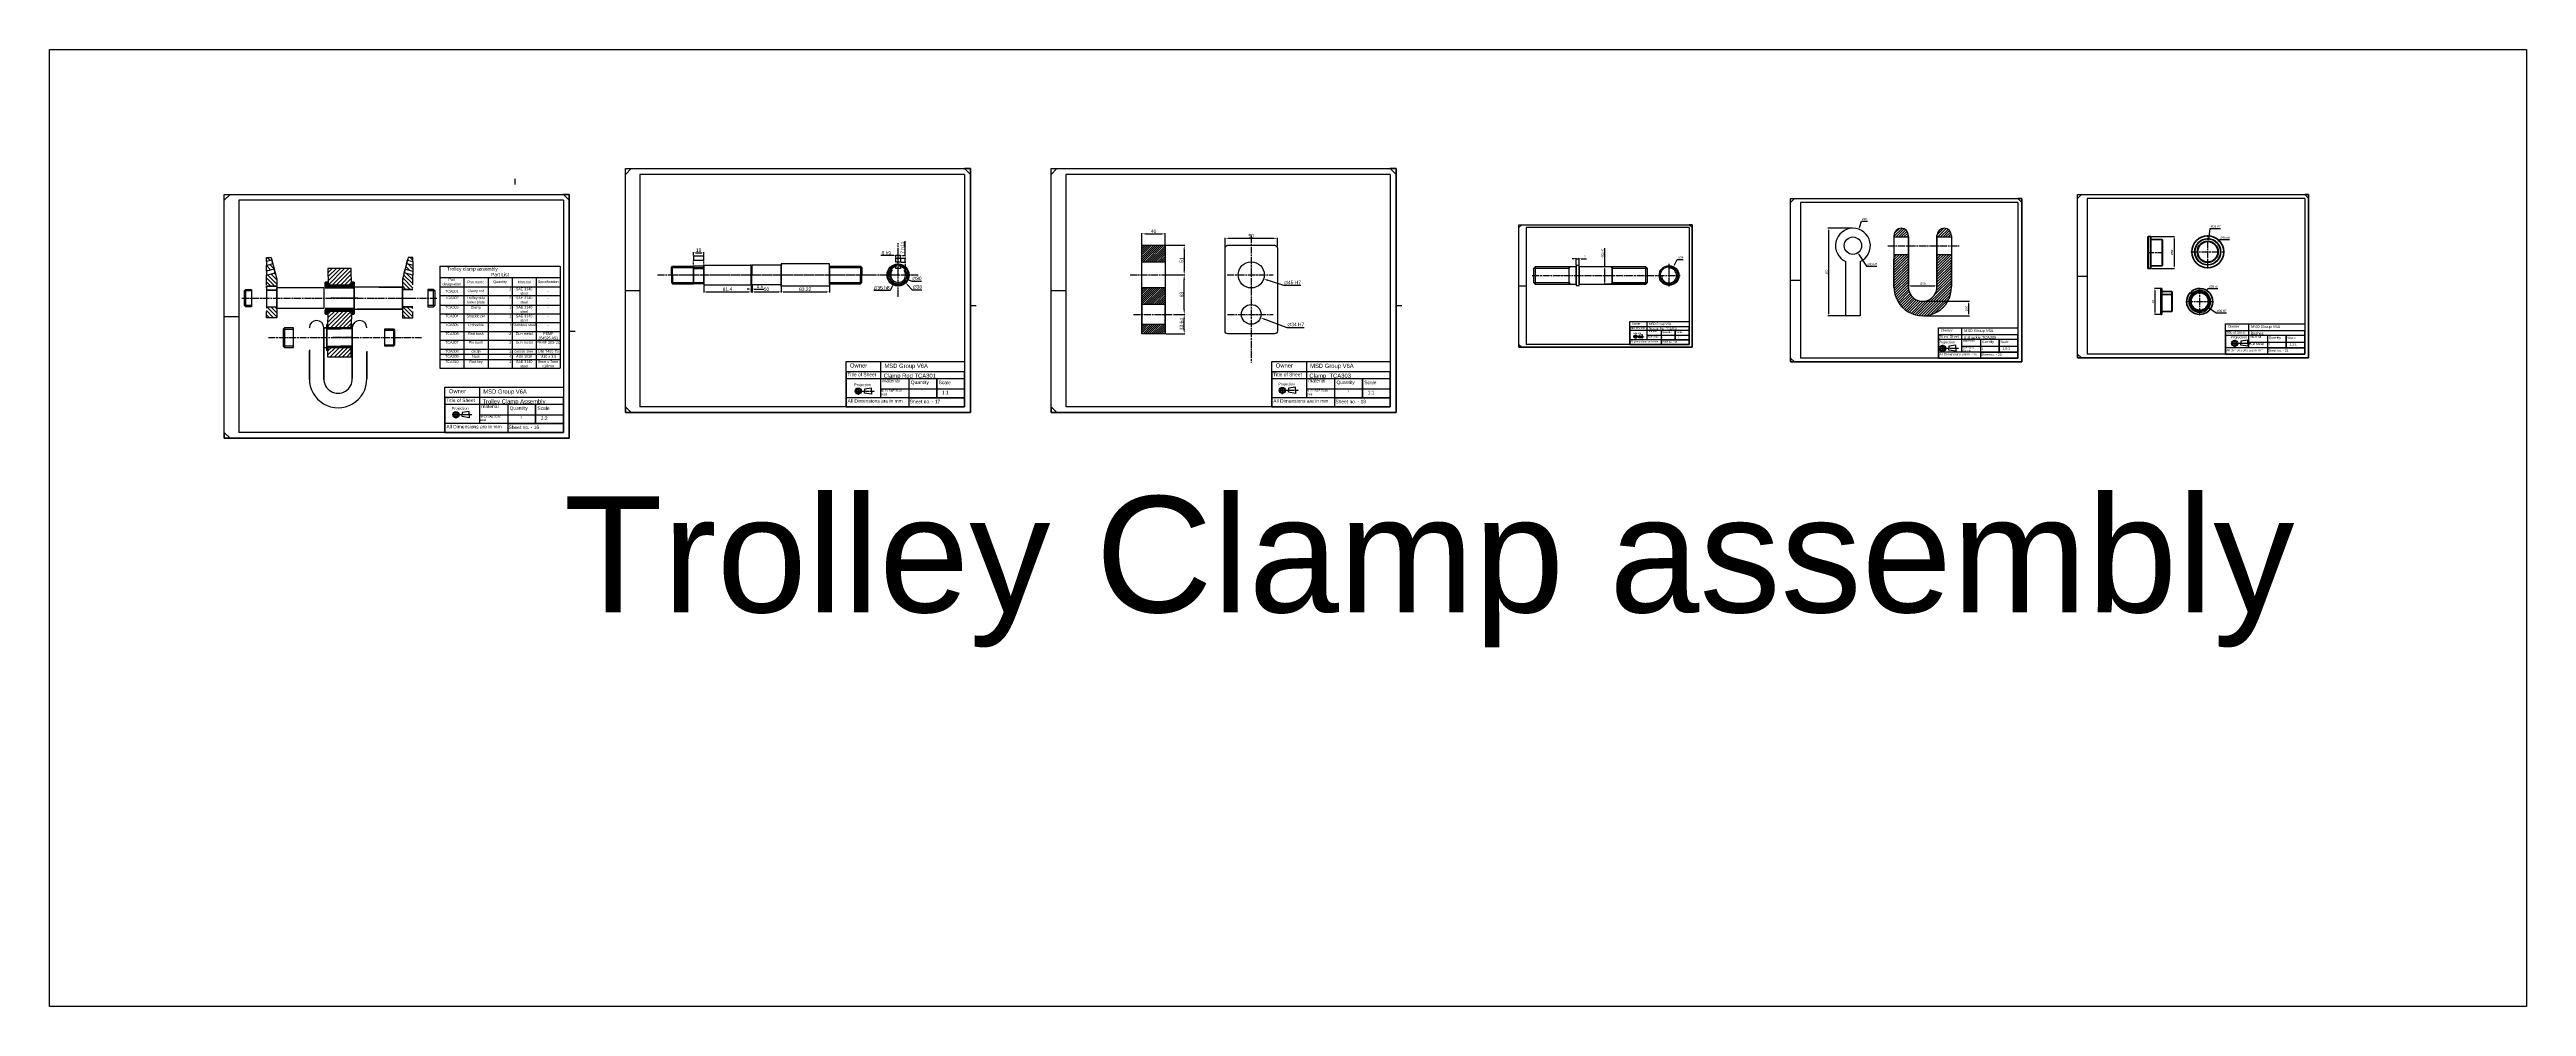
# Model space of a CAD drawing. Header units: millimetres. Extents: x -15074 to 21675, y -7568 to 6574.
# Drawn here: x 606 to 4872, y -1131 to 517 of the extents above; entities that cross this region are included whole.
import ezdxf

# ---------------------------------------------------------------- set-up
doc = ezdxf.new("R2010")
doc.units = ezdxf.units.MM
for name, pattern in [('AM_ISO08W050', [18, 12, -1.5, 3, -1.5]), ('AM_ISO08W050x2', [9, 6, -0.75, 1.5, -0.75]), ('Amconstr', [9999, 9999, 0]), ('Dashed', [2, 1, -1]), ('HIDDEN', [9.525, 6.35, -3.175])]:
    doc.linetypes.add(name, pattern=pattern)
for name, color, linetype, lineweight in [('AM_0', 7, 'Continuous', 50), ('AM_4', 92, 'Continuous', 25), ('AM_5', 250, 'Continuous', 25), ('AM_7', 142, 'AM_ISO08W050', 25), ('AM_8', 1, 'Continuous', 25), ('AM_CL', 1, 'Amconstr', 25)]:
    doc.layers.add(name, color=color, linetype=linetype, lineweight=lineweight)
doc.styles.get("Standard").update_dxf_attribs({"font": 'arial.ttf'})
doc.dimstyles.new('AM_ISO$0', dxfattribs={"dimtxt": 3.5, "dimasz": 3.5, "dimexe": 1, "dimexo": 1, "dimgap": 1.5, "dimtad": 1, "dimdsep": 46, "dimtxsty": 'Standard', "dimcen": 0, "dimclrd": 256, "dimclre": 256, "dimclrt": 250, "dimadec": 0, "dimazin": 2, "dimtp": 0.1, "dimtm": 0.1, "dimtfac": 0.71, "dimtdec": 3, "dimtmove": 0, "dimatfit": 3, "dimfxl": 1, "dimlwd": -1, "dimlwe": -1, "dimarcsym": 1})
doc.dimstyles.new('AM_ISO$3', dxfattribs={"dimtxt": 3.5, "dimasz": 3.5, "dimexe": 1, "dimexo": 1, "dimgap": 1.5, "dimtad": 1, "dimtoh": 1, "dimdsep": 46, "dimtxsty": 'Standard', "dimcen": 0, "dimclrd": 256, "dimclre": 256, "dimclrt": 250, "dimadec": 0, "dimazin": 2, "dimtp": 0.1, "dimtm": 0.1, "dimtfac": 0.71, "dimtdec": 3, "dimtofl": 0, "dimtmove": 0, "dimatfit": 0, "dimfxl": 1, "dimlwd": -1, "dimlwe": -1, "dimarcsym": 1})
pattern_1 = [(45, (-0.4594, -76.8957), (-3.535534, 3.535534), [])]
pattern_2 = [(135, (2874.073, -2208.7353), (-3.535534, -3.535534), [])]
pattern_3 = [(135, (1531.124, -1492.4987), (-3.771236, -3.771236), [])]
pattern_4 = [(135, (3157.9357, -2208.7353), (-3.535534, -3.535534), [])]
pattern_5 = [(135, (1814.986, -1492.4987), (-3.771236, -3.771236), [])]

# ---------------------------------------------------------------- blocks, each defined once
blk = doc.blocks.new('*D212')
at = {"layer": 'AM_5', "linetype": 'ByBlock', "transparency": 16777216}
for p, q in [((1733.1, 110.7), (1733.1, 98.7)), ((1736.6, 99.7), (1811, 99.7)), ((1814.5, 110.7), (1814.5, 98.7))]:
    blk.add_line(p, q, dxfattribs=at)
at = {"layer": 'AM_5', "transparency": 16777216}
for points in [[(1736.6, 100.3), (1736.6, 99.2), (1733.1, 99.7)], [(1811, 100.3), (1811, 99.2), (1814.5, 99.7)]]:
    blk.add_solid(points, dxfattribs=at)
at = {"layer": 'Defpoints', "color": 0, "transparency": 16777216}
for p in [(1733.1, 111.7), (1814.5, 111.7), (1814.5, 99.7)]:
    blk.add_point(p, dxfattribs=at)
at = {"layer": 'AM_5', "color": 250, "transparency": 16777216, "insert": (1773.8, 104.3), "char_height": 6, "attachment_point": 5}
blk.add_mtext('81.4', dxfattribs=at)
blk = doc.blocks.new('*D213')
at = {"layer": 'AM_5', "linetype": 'ByBlock', "transparency": 16777216}
for p, q in [((1811, 104.5), (1807.5, 104.5)), ((1814.5, 110.7), (1814.5, 103.5)), ((1814.5, 104.5), (1816, 104.5)), ((1816, 110.7), (1816, 103.5)), ((1819.5, 104.5), (1836.4, 104.5))]:
    blk.add_line(p, q, dxfattribs=at)
at = {"layer": 'AM_5', "transparency": 16777216}
for points in [[(1811, 105.1), (1811, 103.9), (1814.5, 104.5)], [(1819.5, 105.1), (1819.5, 103.9), (1816, 104.5)]]:
    blk.add_solid(points, dxfattribs=at)
at = {"layer": 'Defpoints', "color": 0, "transparency": 16777216}
for p in [(1814.5, 111.7), (1816, 111.7), (1816, 104.5)]:
    blk.add_point(p, dxfattribs=at)
at = {"layer": 'AM_5', "color": 250, "transparency": 16777216, "insert": (1829.7, 109.1), "char_height": 6, "attachment_point": 5}
blk.add_mtext('1.5', dxfattribs=at)
blk = doc.blocks.new('*D214')
at = {"layer": 'AM_5', "linetype": 'ByBlock', "transparency": 16777216}
for p, q in [((1816, 110.7), (1816, 98.7)), ((1819.5, 99.7), (1862.5, 99.7)), ((1866, 108.7), (1866, 98.7))]:
    blk.add_line(p, q, dxfattribs=at)
at = {"layer": 'AM_5', "transparency": 16777216}
for points in [[(1819.5, 100.3), (1819.5, 99.2), (1816, 99.7)], [(1862.5, 100.3), (1862.5, 99.2), (1866, 99.7)]]:
    blk.add_solid(points, dxfattribs=at)
at = {"layer": 'Defpoints', "color": 0, "transparency": 16777216}
for p in [(1816, 111.7), (1866, 109.7), (1866, 99.7)]:
    blk.add_point(p, dxfattribs=at)
at = {"layer": 'AM_5', "color": 250, "transparency": 16777216, "insert": (1841, 104.3), "char_height": 6, "attachment_point": 5}
blk.add_mtext('50', dxfattribs=at)
blk = doc.blocks.new('*D215')
at = {"layer": 'AM_5', "linetype": 'ByBlock', "transparency": 16777216}
for p, q in [((1866, 108.7), (1866, 98.7)), ((1869.5, 99.7), (1945.7, 99.7)), ((1949.2, 108.7), (1949.2, 98.7))]:
    blk.add_line(p, q, dxfattribs=at)
at = {"layer": 'AM_5', "transparency": 16777216}
for points in [[(1869.5, 100.3), (1869.5, 99.2), (1866, 99.7)], [(1945.7, 100.3), (1945.7, 99.2), (1949.2, 99.7)]]:
    blk.add_solid(points, dxfattribs=at)
at = {"layer": 'Defpoints', "color": 0, "transparency": 16777216}
for p in [(1866, 109.7), (1949.2, 109.7), (1949.2, 99.7)]:
    blk.add_point(p, dxfattribs=at)
at = {"layer": 'AM_5', "color": 250, "transparency": 16777216, "insert": (1907.6, 104.3), "char_height": 6, "attachment_point": 5}
blk.add_mtext('83.22', dxfattribs=at)
blk = doc.blocks.new('*D216')
at = {"layer": 'AM_5', "linetype": 'ByBlock', "transparency": 16777216}
for p, q in [((1715.1, 162.4), (1715.1, 167.9)), ((1718.6, 166.9), (1729.6, 166.9)), ((1733.1, 162.4), (1733.1, 167.9))]:
    blk.add_line(p, q, dxfattribs=at)
at = {"layer": 'AM_5', "transparency": 16777216}
for points in [[(1718.6, 167.5), (1718.6, 166.4), (1715.1, 166.9)], [(1729.6, 167.5), (1729.6, 166.4), (1733.1, 166.9)]]:
    blk.add_solid(points, dxfattribs=at)
at = {"layer": 'Defpoints', "color": 0, "transparency": 16777216}
for p in [(1715.1, 161.4), (1733.1, 166.9), (1733.1, 161.4)]:
    blk.add_point(p, dxfattribs=at)
at = {"layer": 'AM_5', "color": 250, "transparency": 16777216, "insert": (1724.1, 171.5), "char_height": 6, "attachment_point": 5}
blk.add_mtext('18', dxfattribs=at)
blk = doc.blocks.new('*D217')
at = {"layer": 'AM_5', "linetype": 'ByBlock', "transparency": 16777216}
for p, q in [((2060.1, 162.1), (2038, 162.1)), ((2063.6, 158.9), (2063.6, 163.1)), ((2071.6, 162.1), (2063.6, 162.1)), ((2071.6, 158.9), (2071.6, 163.1)), ((2075.1, 162.1), (2078.6, 162.1))]:
    blk.add_line(p, q, dxfattribs=at)
at = {"layer": 'AM_5', "transparency": 16777216}
for points in [[(2060.1, 162.7), (2060.1, 161.5), (2063.6, 162.1)], [(2075.1, 162.7), (2075.1, 161.5), (2071.6, 162.1)]]:
    blk.add_solid(points, dxfattribs=at)
at = {"layer": 'Defpoints', "color": 0, "transparency": 16777216}
for p in [(2063.6, 157.9), (2071.6, 162.1), (2071.6, 157.9)]:
    blk.add_point(p, dxfattribs=at)
at = {"layer": 'AM_5', "color": 250, "transparency": 16777216, "insert": (2047.3, 166.7), "char_height": 6, "attachment_point": 5}
blk.add_mtext('8{}{\\C250; h9}', dxfattribs=at)
blk = doc.blocks.new('*D218')
at = {"layer": 'AM_5', "linetype": 'ByBlock', "transparency": 16777216}
for p, q in [((2079.7, 161.4), (2079.7, 186.9)), ((2072.6, 157.9), (2080.7, 157.9)), ((2072.6, 150.9), (2080.7, 150.9)), ((2079.7, 150.9), (2079.7, 157.9)), ((2079.7, 147.4), (2079.7, 143.9))]:
    blk.add_line(p, q, dxfattribs=at)
at = {"layer": 'AM_5', "transparency": 16777216}
for points in [[(2079.1, 161.4), (2080.2, 161.4), (2079.7, 157.9)], [(2079.1, 147.4), (2080.2, 147.4), (2079.7, 150.9)]]:
    blk.add_solid(points, dxfattribs=at)
at = {"layer": 'Defpoints', "color": 0, "transparency": 16777216}
for p in [(2071.6, 157.9), (2071.6, 150.9), (2079.7, 157.9)]:
    blk.add_point(p, dxfattribs=at)
at = {"layer": 'AM_5', "color": 250, "transparency": 16777216, "insert": (2075.1, 175.9), "char_height": 6, "attachment_point": 5, "rotation": 90}
blk.add_mtext('7{}{\\C250; h11}', dxfattribs=at)
blk = doc.blocks.new('*D219')
at = {"layer": 'AM_5', "linetype": 'ByBlock', "transparency": 16777216}
for p, q in [((2083.2, 112.5), (2092, 103.3)), ((2092, 103.3), (2108.6, 103.3))]:
    blk.add_line(p, q, dxfattribs=at)
at = {"layer": 'AM_5', "transparency": 16777216}
blk.add_solid([(2083.6, 112.9), (2082.8, 112.1), (2080.8, 115)], dxfattribs=at)
at = {"layer": 'Defpoints', "color": 0, "transparency": 16777216}
for p in [(2054.5, 142.5), (2080.8, 115)]:
    blk.add_point(p, dxfattribs=at)
at = {"layer": 'AM_5', "color": 250, "transparency": 16777216, "insert": (2101, 108), "char_height": 6, "attachment_point": 5}
blk.add_mtext('∅38', dxfattribs=at)
blk = doc.blocks.new('*D220')
at = {"layer": 'AM_5', "linetype": 'ByBlock', "transparency": 16777216}
for p, q in [((2054.1, 101.8), (2025.8, 101.8)), ((2058.2, 110), (2054.1, 101.8))]:
    blk.add_line(p, q, dxfattribs=at)
at = {"layer": 'AM_5', "transparency": 16777216}
blk.add_solid([(2057.6, 110.3), (2058.7, 109.7), (2059.7, 113.1)], dxfattribs=at)
at = {"layer": 'Defpoints', "color": 0, "transparency": 16777216}
for p in [(2075.5, 144.4), (2059.7, 113.1)]:
    blk.add_point(p, dxfattribs=at)
at = {"layer": 'AM_5', "color": 250, "transparency": 16777216, "insert": (2039.2, 106.6), "char_height": 6, "attachment_point": 5}
blk.add_mtext('∅35{}{\\C250; h8}', dxfattribs=at)
blk = doc.blocks.new('*D221')
at = {"layer": 'AM_5', "linetype": 'ByBlock', "transparency": 16777216}
for p, q in [((2084.4, 121), (2091.1, 118)), ((2091.1, 118), (2107.7, 118))]:
    blk.add_line(p, q, dxfattribs=at)
at = {"layer": 'AM_5', "transparency": 16777216}
blk.add_solid([(2084.7, 121.6), (2084.2, 120.5), (2081.3, 122.5)], dxfattribs=at)
at = {"layer": 'Defpoints', "color": 0, "transparency": 16777216}
for p in [(2054, 135), (2081.3, 122.5)]:
    blk.add_point(p, dxfattribs=at)
at = {"layer": 'AM_5', "color": 250, "transparency": 16777216, "insert": (2100.1, 122.7), "char_height": 6, "attachment_point": 5}
blk.add_mtext('∅30', dxfattribs=at)
blk = doc.blocks.new('*D222')
at = {"layer": 'AM_5', "linetype": 'ByBlock', "transparency": 16777216}
for p, q in [((2487.6, 180.9), (2487.6, 200.5)), ((2495.6, 199.5), (2519.6, 199.5)), ((2527.6, 180.9), (2527.6, 200.5))]:
    blk.add_line(p, q, dxfattribs=at)
at = {"layer": 'AM_5', "transparency": 16777216}
for points in [[(2495.6, 200.8), (2495.6, 198.2), (2487.6, 199.5)], [(2519.6, 200.8), (2519.6, 198.2), (2527.6, 199.5)]]:
    blk.add_solid(points, dxfattribs=at)
at = {"layer": 'Defpoints', "color": 0, "transparency": 16777216}
for p in [(2487.6, 179.9), (2527.6, 199.5), (2527.6, 179.9)]:
    blk.add_point(p, dxfattribs=at)
at = {"layer": 'AM_5', "color": 250, "transparency": 16777216, "insert": (2507.6, 204.1), "char_height": 6, "attachment_point": 5}
blk.add_mtext('40', dxfattribs=at)
blk = doc.blocks.new('*D223')
at = {"layer": 'AM_5', "linetype": 'ByBlock', "transparency": 16777216}
for p, q in [((2630.7, 175.9), (2630.7, 192.9)), ((2638.7, 191.9), (2712.7, 191.9)), ((2720.7, 175.9), (2720.7, 192.9))]:
    blk.add_line(p, q, dxfattribs=at)
at = {"layer": 'AM_5', "transparency": 16777216}
for points in [[(2638.7, 193.2), (2638.7, 190.6), (2630.7, 191.9)], [(2712.7, 193.2), (2712.7, 190.6), (2720.7, 191.9)]]:
    blk.add_solid(points, dxfattribs=at)
at = {"layer": 'Defpoints', "color": 0, "transparency": 16777216}
for p in [(2630.7, 174.9), (2720.7, 191.9), (2720.7, 174.9)]:
    blk.add_point(p, dxfattribs=at)
at = {"layer": 'AM_5', "color": 250, "transparency": 16777216, "insert": (2675.7, 196.5), "char_height": 6, "attachment_point": 5}
blk.add_mtext('90', dxfattribs=at)
blk = doc.blocks.new('*D224')
at = {"layer": 'AM_5', "linetype": 'ByBlock', "transparency": 16777216}
for p, q in [((2528.6, 179.9), (2561.3, 179.9)), ((2560.3, 171.9), (2560.3, 136.9)), ((2528.6, 128.9), (2561.3, 128.9))]:
    blk.add_line(p, q, dxfattribs=at)
at = {"layer": 'AM_5', "transparency": 16777216}
for points in [[(2559, 171.9), (2561.6, 171.9), (2560.3, 179.9)], [(2559, 136.9), (2561.6, 136.9), (2560.3, 128.9)]]:
    blk.add_solid(points, dxfattribs=at)
at = {"layer": 'Defpoints', "color": 0, "transparency": 16777216}
for p in [(2527.6, 179.9), (2527.6, 128.9), (2560.3, 128.9)]:
    blk.add_point(p, dxfattribs=at)
at = {"layer": 'AM_5', "color": 250, "transparency": 16777216, "insert": (2555.7, 154.4), "char_height": 6, "attachment_point": 5, "rotation": 90}
blk.add_mtext('51', dxfattribs=at)
blk = doc.blocks.new('*D225')
at = {"layer": 'AM_5', "linetype": 'ByBlock', "transparency": 16777216}
for p, q in [((2528.6, 128.9), (2561.3, 128.9)), ((2560.3, 68.9), (2560.3, 120.9)), ((2543, 60.9), (2561.3, 60.9))]:
    blk.add_line(p, q, dxfattribs=at)
at = {"layer": 'AM_5', "transparency": 16777216}
for points in [[(2559, 120.9), (2561.6, 120.9), (2560.3, 128.9)], [(2559, 68.9), (2561.6, 68.9), (2560.3, 60.9)]]:
    blk.add_solid(points, dxfattribs=at)
at = {"layer": 'Defpoints', "color": 0, "transparency": 16777216}
for p in [(2527.6, 128.9), (2560.3, 128.9), (2542, 60.9)]:
    blk.add_point(p, dxfattribs=at)
at = {"layer": 'AM_5', "color": 250, "transparency": 16777216, "insert": (2555.7, 94.9), "char_height": 6, "attachment_point": 5, "rotation": 90}
blk.add_mtext('68', dxfattribs=at)
blk = doc.blocks.new('*D226')
at = {"layer": 'AM_5', "linetype": 'ByBlock', "transparency": 16777216}
for p, q in [((2543, 60.9), (2561.3, 60.9)), ((2560.3, 35.3), (2560.3, 52.9)), ((2528.6, 27.3), (2561.3, 27.3))]:
    blk.add_line(p, q, dxfattribs=at)
at = {"layer": 'AM_5', "transparency": 16777216}
for points in [[(2559, 52.9), (2561.6, 52.9), (2560.3, 60.9)], [(2559, 35.3), (2561.6, 35.3), (2560.3, 27.3)]]:
    blk.add_solid(points, dxfattribs=at)
at = {"layer": 'Defpoints', "color": 0, "transparency": 16777216}
for p in [(2542, 60.9), (2560.3, 60.9), (2527.6, 27.3)]:
    blk.add_point(p, dxfattribs=at)
at = {"layer": 'AM_5', "color": 250, "transparency": 16777216, "insert": (2555.7, 44.1), "char_height": 6, "attachment_point": 5, "rotation": 90}
blk.add_mtext('33.64', dxfattribs=at)
blk = doc.blocks.new('*D227')
at = {"layer": 'AM_5', "linetype": 'ByBlock', "transparency": 16777216}
for p, q in [((2704.7, 119.6), (2731.4, 111)), ((2731.4, 111), (2761.1, 111))]:
    blk.add_line(p, q, dxfattribs=at)
at = {"layer": 'AM_5', "transparency": 16777216}
blk.add_solid([(2705.1, 120.8), (2704.3, 118.3), (2697.1, 122)], dxfattribs=at)
at = {"layer": 'Defpoints', "color": 0, "transparency": 16777216}
for p in [(2654.3, 135.8), (2697.1, 122)]:
    blk.add_point(p, dxfattribs=at)
at = {"layer": 'AM_5', "color": 250, "transparency": 16777216, "insert": (2747, 115.7), "char_height": 6, "attachment_point": 5}
blk.add_mtext('∅45{}{\\C250; H7}', dxfattribs=at)
blk = doc.blocks.new('*D228')
at = {"layer": 'AM_5', "linetype": 'ByBlock', "transparency": 16777216}
for p, q in [((2699.2, 52.4), (2737.1, 38.6)), ((2737.1, 38.6), (2766.7, 38.6))]:
    blk.add_line(p, q, dxfattribs=at)
at = {"layer": 'AM_5', "transparency": 16777216}
blk.add_solid([(2699.6, 53.6), (2698.7, 51.1), (2691.7, 55.1)], dxfattribs=at)
at = {"layer": 'Defpoints', "color": 0, "transparency": 16777216}
for p in [(2659.7, 66.7), (2691.7, 55.1)]:
    blk.add_point(p, dxfattribs=at)
at = {"layer": 'AM_5', "color": 250, "transparency": 16777216, "insert": (2752.6, 43.3), "char_height": 6, "attachment_point": 5}
blk.add_mtext('∅34{}{\\C250; H7}', dxfattribs=at)
blk = doc.blocks.new('*D229')
at = {"layer": 'AM_5', "linetype": 'ByBlock', "transparency": 16777216}
for p, q in [((3404.6, 146.2), (3409.3, 155.5)), ((3409.3, 155.5), (3419.6, 155.5))]:
    blk.add_line(p, q, dxfattribs=at)
at = {"layer": 'AM_5', "transparency": 16777216}
blk.add_solid([(3404, 146.4), (3405.1, 145.9), (3403, 143)], dxfattribs=at)
at = {"layer": 'Defpoints', "color": 0, "transparency": 16777216}
for p in [(3403, 143), (3387.7, 112.7)]:
    blk.add_point(p, dxfattribs=at)
at = {"layer": 'AM_5', "color": 250, "transparency": 16777216, "insert": (3415.2, 158.9), "char_height": 3.5, "attachment_point": 5}
blk.add_mtext('∅34', dxfattribs=at)
blk = doc.blocks.new('*D230')
at = {"layer": 'AM_5', "linetype": 'ByBlock', "transparency": 16777216}
for p, q in [((3232.1, 156.8), (3228.6, 156.8)), ((3235.6, 145.8), (3235.6, 157.8)), ((3235.6, 156.8), (3240.6, 156.8)), ((3240.6, 145.8), (3240.6, 157.8)), ((3244.1, 156.8), (3252.9, 156.8))]:
    blk.add_line(p, q, dxfattribs=at)
at = {"layer": 'AM_5', "transparency": 16777216}
for points in [[(3232.1, 157.4), (3232.1, 156.3), (3235.6, 156.8)], [(3244.1, 157.4), (3244.1, 156.3), (3240.6, 156.8)]]:
    blk.add_solid(points, dxfattribs=at)
at = {"layer": 'Defpoints', "color": 0, "transparency": 16777216}
for p in [(3235.6, 144.8), (3240.6, 156.8), (3240.6, 144.8)]:
    blk.add_point(p, dxfattribs=at)
at = {"layer": 'AM_5', "color": 250, "transparency": 16777216, "insert": (3250.2, 160.1), "char_height": 3.5, "attachment_point": 5}
blk.add_mtext('5', dxfattribs=at)
blk = doc.blocks.new('*D231')
at = {"layer": 'AM_5', "linetype": 'ByBlock', "transparency": 16777216}
for p, q in [((3284.4, 142.8), (3284.4, 175.1)), ((3354.3, 142.8), (3283.4, 142.8)), ((3284.4, 116.3), (3284.4, 139.3)), ((3354.3, 112.8), (3283.4, 112.8))]:
    blk.add_line(p, q, dxfattribs=at)
at = {"layer": 'AM_5', "transparency": 16777216}
for points in [[(3283.8, 139.3), (3285, 139.3), (3284.4, 142.8)], [(3283.8, 116.3), (3285, 116.3), (3284.4, 112.8)]]:
    blk.add_solid(points, dxfattribs=at)
at = {"layer": 'Defpoints', "color": 0, "transparency": 16777216}
for p in [(3284.4, 142.8), (3355.3, 142.8), (3355.3, 112.8)]:
    blk.add_point(p, dxfattribs=at)
at = {"layer": 'AM_5', "color": 250, "transparency": 16777216, "insert": (3281, 166.4), "char_height": 3.5, "attachment_point": 5, "rotation": 90}
blk.add_mtext('%%C30{}{\\C250; f7}', dxfattribs=at)
blk = doc.blocks.new('*D232')
at = {"layer": 'AM_5', "linetype": 'ByBlock', "transparency": 16777216}
for p, q in [((3723, 210.8), (3726.7, 221.6)), ((3726.7, 221.6), (3737, 221.6))]:
    blk.add_line(p, q, dxfattribs=at)
at = {"layer": 'AM_5', "transparency": 16777216}
blk.add_solid([(3722.4, 211), (3723.5, 210.6), (3721.8, 207.5)], dxfattribs=at)
at = {"layer": 'Defpoints', "color": 0, "transparency": 16777216}
for p in [(3721.8, 207.5), (3702.1, 150.8)]:
    blk.add_point(p, dxfattribs=at)
at = {"layer": 'AM_5', "color": 250, "transparency": 16777216, "insert": (3732.6, 225), "char_height": 3.5, "attachment_point": 5}
blk.add_mtext('∅60', dxfattribs=at)
blk = doc.blocks.new('*D233')
at = {"layer": 'AM_5', "linetype": 'ByBlock', "transparency": 16777216}
for p, q in [((3722.2, 163.8), (3735.4, 144)), ((3735.4, 144), (3753.3, 144))]:
    blk.add_line(p, q, dxfattribs=at)
at = {"layer": 'AM_5', "transparency": 16777216}
blk.add_solid([(3722.7, 164.1), (3721.7, 163.4), (3720.3, 166.7)], dxfattribs=at)
at = {"layer": 'Defpoints', "color": 0, "transparency": 16777216}
for p in [(3703.6, 191.7), (3720.3, 166.7)]:
    blk.add_point(p, dxfattribs=at)
at = {"layer": 'AM_5', "color": 250, "transparency": 16777216, "insert": (3745.1, 147.3), "char_height": 3.5, "attachment_point": 5}
blk.add_mtext('∅30{}{\\C250; H7}', dxfattribs=at)
blk = doc.blocks.new('*D234')
at = {"layer": 'AM_5', "linetype": 'ByBlock', "transparency": 16777216}
for p, q in [((3833.2, 83.4), (3912.5, 83.4)), ((3833.2, 58.4), (3912.5, 58.4)), ((3911.5, 61.9), (3911.5, 79.9))]:
    blk.add_line(p, q, dxfattribs=at)
at = {"layer": 'AM_5', "transparency": 16777216}
for points in [[(3910.9, 79.9), (3912.1, 79.9), (3911.5, 83.4)], [(3910.9, 61.9), (3912.1, 61.9), (3911.5, 58.4)]]:
    blk.add_solid(points, dxfattribs=at)
at = {"layer": 'Defpoints', "color": 0, "transparency": 16777216}
for p in [(3832.2, 83.4), (3832.2, 58.4), (3911.5, 83.4)]:
    blk.add_point(p, dxfattribs=at)
at = {"layer": 'AM_5', "color": 250, "transparency": 16777216, "insert": (3908.1, 70.9), "char_height": 3.5, "attachment_point": 5, "rotation": 90}
blk.add_mtext('%%C25', dxfattribs=at)
blk = doc.blocks.new('*D235')
at = {"layer": 'AM_5', "linetype": 'ByBlock', "transparency": 16777216}
for p, q in [((3710.9, 209.2), (3668.9, 209.2)), ((3669.9, 205.7), (3669.9, 61.9)), ((3710.9, 58.4), (3668.9, 58.4))]:
    blk.add_line(p, q, dxfattribs=at)
at = {"layer": 'AM_5', "transparency": 16777216}
for points in [[(3669.4, 205.7), (3670.5, 205.7), (3669.9, 209.2)], [(3669.4, 61.9), (3670.5, 61.9), (3669.9, 58.4)]]:
    blk.add_solid(points, dxfattribs=at)
at = {"layer": 'Defpoints', "color": 0, "transparency": 16777216}
for p in [(3711.9, 209.2), (3669.9, 58.4), (3711.9, 58.4)]:
    blk.add_point(p, dxfattribs=at)
at = {"layer": 'AM_5', "color": 250, "transparency": 16777216, "insert": (3666.7, 133.8), "char_height": 3.5, "attachment_point": 5, "rotation": 90}
blk.add_mtext('150', dxfattribs=at)
blk = doc.blocks.new('*D236')
at = {"layer": 'AM_5', "linetype": 'ByBlock', "transparency": 16777216}
for p, q in [((3807.7, 109.7), (3807.7, 111.1)), ((3811.2, 110.1), (3853.2, 110.1)), ((3856.7, 109.7), (3856.7, 111.1))]:
    blk.add_line(p, q, dxfattribs=at)
at = {"layer": 'AM_5', "transparency": 16777216}
for points in [[(3811.2, 110.7), (3811.2, 109.5), (3807.7, 110.1)], [(3853.2, 110.7), (3853.2, 109.5), (3856.7, 110.1)]]:
    blk.add_solid(points, dxfattribs=at)
at = {"layer": 'Defpoints', "color": 0, "transparency": 16777216}
for p in [(3807.7, 108.7), (3856.7, 110.1), (3856.7, 108.7)]:
    blk.add_point(p, dxfattribs=at)
at = {"layer": 'AM_5', "color": 250, "transparency": 16777216, "insert": (3832.2, 113.5), "char_height": 3.5, "attachment_point": 5}
blk.add_mtext('%%C50', dxfattribs=at)
blk = doc.blocks.new('*D237')
at = {"layer": 'AM_5', "linetype": 'ByBlock', "transparency": 16777216}
for p, q in [((4325.1, 189.5), (4327.1, 209)), ((4327.1, 209), (4345, 209))]:
    blk.add_line(p, q, dxfattribs=at)
at = {"layer": 'AM_5', "transparency": 16777216}
blk.add_solid([(4324.5, 189.6), (4325.7, 189.5), (4324.7, 186)], dxfattribs=at)
at = {"layer": 'Defpoints', "color": 0, "transparency": 16777216}
for p in [(4324.7, 186), (4321.1, 151.2)]:
    blk.add_point(p, dxfattribs=at)
at = {"layer": 'AM_5', "color": 250, "transparency": 16777216, "insert": (4336.8, 212.4), "char_height": 3.5, "attachment_point": 5}
blk.add_mtext('∅35{}{\\C250; H7}', dxfattribs=at)
blk = doc.blocks.new('*D238')
at = {"layer": 'AM_5', "linetype": 'ByBlock', "transparency": 16777216}
for p, q in [((4225.9, 194.8), (4265.9, 194.8)), ((4264.9, 191.3), (4264.9, 143.3)), ((4225.9, 139.8), (4265.9, 139.8))]:
    blk.add_line(p, q, dxfattribs=at)
at = {"layer": 'AM_5', "transparency": 16777216}
for points in [[(4264.3, 191.3), (4265.5, 191.3), (4264.9, 194.8)], [(4264.3, 143.3), (4265.5, 143.3), (4264.9, 139.8)]]:
    blk.add_solid(points, dxfattribs=at)
at = {"layer": 'Defpoints', "color": 0, "transparency": 16777216}
for p in [(4224.9, 194.8), (4224.9, 139.8), (4264.9, 139.8)]:
    blk.add_point(p, dxfattribs=at)
at = {"layer": 'AM_5', "color": 250, "transparency": 16777216, "insert": (4261.5, 167.3), "char_height": 3.5, "attachment_point": 5, "rotation": 90}
blk.add_mtext('%%C55', dxfattribs=at)
blk = doc.blocks.new('*D239')
at = {"layer": 'AM_5', "linetype": 'ByBlock', "transparency": 16777216}
for p, q in [((4341.2, 187.2), (4343.6, 189.6)), ((4343.6, 189.6), (4360.7, 189.6))]:
    blk.add_line(p, q, dxfattribs=at)
at = {"layer": 'AM_5', "transparency": 16777216}
blk.add_solid([(4340.8, 187.6), (4341.6, 186.7), (4338.7, 184.7)], dxfattribs=at)
at = {"layer": 'Defpoints', "color": 0, "transparency": 16777216}
for p in [(4338.7, 184.7), (4307.1, 152.6)]:
    blk.add_point(p, dxfattribs=at)
at = {"layer": 'AM_5', "color": 250, "transparency": 16777216, "insert": (4352.9, 193), "char_height": 3.5, "attachment_point": 5}
blk.add_mtext('∅45{}{\\C250; n6}', dxfattribs=at)
blk = doc.blocks.new('*D240')
at = {"layer": 'AM_5', "linetype": 'ByBlock', "transparency": 16777216}
for p, q in [((4243, 105.5), (4231, 105.5)), ((4232, 102), (4232, 64)), ((4243, 60.5), (4231, 60.5))]:
    blk.add_line(p, q, dxfattribs=at)
at = {"layer": 'AM_5', "transparency": 16777216}
for points in [[(4231.4, 102), (4232.6, 102), (4232, 105.5)], [(4231.4, 64), (4232.6, 64), (4232, 60.5)]]:
    blk.add_solid(points, dxfattribs=at)
at = {"layer": 'Defpoints', "color": 0, "transparency": 16777216}
for p in [(4244, 105.5), (4232, 60.5), (4244, 60.5)]:
    blk.add_point(p, dxfattribs=at)
at = {"layer": 'AM_5', "color": 250, "transparency": 16777216, "insert": (4228.7, 83), "char_height": 3.5, "attachment_point": 5, "rotation": 90}
blk.add_mtext('45', dxfattribs=at)
blk = doc.blocks.new('*D241')
at = {"layer": 'AM_5', "linetype": 'ByBlock', "transparency": 16777216}
for p, q in [((4321.2, 102.1), (4323.3, 105.4)), ((4323.3, 105.4), (4340.4, 105.4))]:
    blk.add_line(p, q, dxfattribs=at)
at = {"layer": 'AM_5', "transparency": 16777216}
blk.add_solid([(4320.7, 102.5), (4321.7, 101.8), (4319.3, 99.2)], dxfattribs=at)
at = {"layer": 'Defpoints', "color": 0, "transparency": 16777216}
for p in [(4319.3, 99.2), (4298.9, 67.2)]:
    blk.add_point(p, dxfattribs=at)
at = {"layer": 'AM_5', "color": 250, "transparency": 16777216, "insert": (4332.6, 108.8), "char_height": 3.5, "attachment_point": 5}
blk.add_mtext('∅38{}{\\C250; n6}', dxfattribs=at)
blk = doc.blocks.new('*D242')
at = {"layer": 'AM_5', "linetype": 'ByBlock', "transparency": 16777216}
for p, q in [((4324.3, 72.6), (4337.2, 63.5)), ((4337.2, 63.5), (4355.1, 63.5))]:
    blk.add_line(p, q, dxfattribs=at)
at = {"layer": 'AM_5', "transparency": 16777216}
blk.add_solid([(4324.6, 73.1), (4323.9, 72.1), (4321.4, 74.6)], dxfattribs=at)
at = {"layer": 'Defpoints', "color": 0, "transparency": 16777216}
for p in [(4296.8, 91.8), (4321.4, 74.6)]:
    blk.add_point(p, dxfattribs=at)
at = {"layer": 'AM_5', "color": 250, "transparency": 16777216, "insert": (4346.9, 66.9), "char_height": 3.5, "attachment_point": 5}
blk.add_mtext('∅30{}{\\C250; H7}', dxfattribs=at)
blk = doc.blocks.new('*T274')
at = {"color": 0, "linetype": 'ByBlock', "lineweight": -2, "transparency": 16777216}
for p, q in [((0, 0), (207.5, 0)), ((0, 0), (0, -175.7)), ((207.5, 0), (207.5, -175.7)), ((0, -19.1), (207.5, -19.1)), ((0, -35.4), (207.5, -35.4)), ((41.5, -19.1), (41.5, -175.7)), ((83, -19.1), (83, -175.7)), ((124.5, -19.1), (124.5, -175.7)), ((166, -19.1), (166, -175.7)), ((0, -50.6), (207.5, -50.6)), ((0, -66.8), (207.5, -66.8)), ((0, -82), (207.5, -82)), ((0, -97.1), (207.5, -97.1)), ((0, -112.3), (207.5, -112.3)), ((0, -127.4), (207.5, -127.4)), ((0, -142.5), (207.5, -142.5)), ((0, -151.5), (207.5, -151.5)), ((0, -160.5), (207.5, -160.5)), ((0, -175.7), (207.5, -175.7))]:
    blk.add_line(p, q, dxfattribs=at)
at = {"color": 0, "transparency": 16777216}
for s, insert, char_height, width, attachment_point in [('Part designation', (20.7, -27.3), 4.5, 38.493, 5), ('TCA301', (20.7, -43), 4.5, 38.493, 5), (' Trolley clamp assembly                                           Part List', (103.7, -9.5), 6, 204.464, 5), ('Clamp rod', (62.2, -43), 4.5, 38.493, 5), ('Part name', (62.2, -27.3), 4.5, 38.493, 5), ('Quantity', (103.7, -27.3), 4.5, 38.493, 5), ('1', (123, -36.9), 4.5, 38.493, 3), ('SAE 3140 steel', (145.2, -43), 4.5, 38.493, 5), ('Material', (145.2, -27.3), 4.5, 38.493, 5), ('Specification', (186.7, -27.3), 4.5, 38.493, 5), ('TCA302', (20.7, -52.1), 4.5, 38.493, 2), ('TCA303', (20.7, -68.3), 4.5, 38.493, 2), ('TCA304', (20.7, -83.5), 4.5, 38.493, 2), ('Trolley side lower plate', (62.2, -52.1), 4.5, 38.493, 2), ('Shackle pin', (62.2, -83.5), 4.5, 38.493, 2), ('Clamp', (62.2, -68.3), 4.5, 38.493, 2), ('2', (123, -52.1), 4.5, 38.493, 3), ('1', (123, -68.3), 4.5, 38.493, 3), ('1', (123, -83.5), 4.5, 38.493, 3), ('SAE 3140 steel', (145.2, -52.1), 4.5, 38.493, 2), ('SAE 3140 steel', (145.2, -68.3), 4.5, 38.493, 2), ('SAE 3140 steel', (145.2, -83.5), 4.5, 38.493, 2), ('-', (186.7, -43), 4.5, 38.493, 5), ('-', (186.7, -52.1), 4.5, 38.493, 2), ('-', (186.7, -68.3), 4.5, 38.493, 2), ('TCA305', (20.7, -98.6), 4.5, 38.493, 2), ('TCA306', (20.7, -113.8), 4.5, 38.493, 2), ('U shackle', (62.2, -98.6), 4.5, 38.493, 2), ('Rod bush', (62.2, -113.8), 4.5, 38.493, 2), ('2', (123, -113.8), 4.5, 38.493, 3), ('1', (123, -98.6), 4.5, 38.493, 3), ('Stainless steel', (145.2, -98.6), 4.5, 38.493, 2), ('Gun metal', (145.2, -113.8), 4.5, 38.493, 2), ('PSMF 354525 A51', (186.7, -113.8), 4.5, 38.493, 2), ('-', (186.7, -83.5), 4.5, 38.493, 2), ('-', (186.7, -98.6), 4.5, 38.493, 2), ('TCA307', (20.7, -128.9), 4.5, 38.493, 2), ('TCA308', (20.7, -144), 4.5, 38.493, 2), ('TCA309', (20.7, -153), 4.5, 38.493, 2), ('TCA310', (20.7, -162), 4.5, 38.493, 2), ('Pin bush', (62.2, -128.9), 4.5, 38.493, 2), ('Rod key', (62.2, -162), 4.5, 38.493, 2), ('circlip', (62.2, -144), 4.5, 38.493, 2), ('Nuts', (62.2, -153), 4.5, 38.493, 2), ('4', (123, -153), 4.5, 38.493, 3), ('2', (123, -128.9), 4.5, 38.493, 3), ('1', (123, -144), 4.5, 38.493, 3), ('1', (123, -162), 4.5, 38.493, 3), ('carbon steel', (145.2, -144), 4.5, 38.493, 2), ('Gun metal', (145.2, -128.9), 4.5, 38.493, 2), ('AISI 1018', (145.2, -153), 4.5, 38.493, 2), ('SAE 3140 steel', (145.2, -162), 4.5, 38.493, 2), ('PRMF 303420', (186.7, -128.9), 4.5, 38.493, 2), ('UNI 7435 75', (186.7, -144), 4.5, 38.493, 2), ('8mm x 7mm x18mm', (186.7, -162), 4.5, 38.493, 2), ('M30 x 3.5', (186.7, -153), 4.5, 38.493, 2)]:
    blk.add_mtext(s, dxfattribs=dict(at, insert=insert, char_height=char_height, width=width, attachment_point=attachment_point))

msp = doc.modelspace()

# ---------------------------------------------------------------- hatches: boundary and pattern name
h = msp.add_hatch()
h.set_pattern_fill('ANSI31', color=256)
h.paths.add_polyline_path([(3807.653, 194.169), (3807.653, 194.669), (3807.653, 196.169), (3807.653, 196.669, 1), (3782.653, 196.669), (3782.653, 194.169)])
h.paths.add_polyline_path([(3782.653, 107.169, 1), (3881.653, 108.669), (3881.653, 154.169), (3881.653, 164.169), (3856.653, 164.169), (3856.653, 108.669, -1.03108069), (3807.653, 108.669), (3807.653, 164.169), (3782.653, 164.169), (3782.653, 156.169)])
h.paths.add_polyline_path([(3881.653, 194.169), (3881.653, 196.169), (3881.653, 196.669, 1), (3856.653, 196.669), (3856.653, 196.169), (3856.653, 194.169)])
at = {"layer": 'AM_8', "true_color": 0x000000}
h = msp.add_hatch(dxfattribs=at)
h.set_pattern_fill('_U', color=18, scale=2.5, angle=45, style=0, pattern_type=0)
h.set_pattern_definition([(45, (-3312.596, -2373.6624), (-1.767767, 1.767767), [])])
h.paths.add_polyline_path([(2527.591, 106.407), (2487.591, 106.407), (2487.591, 77.907), (2527.591, 77.907)])
h.paths.add_polyline_path([(2527.591, 43.907), (2487.591, 43.907), (2487.591, 27.349), (2527.591, 27.349)])
h.paths.add_polyline_path([(2527.591, 179.907), (2487.591, 179.907), (2487.591, 151.407), (2527.591, 151.407)])
h = msp.add_hatch(dxfattribs=at)
h.set_pattern_fill('_U', color=18, scale=5.333333, angle=135, style=0, pattern_type=0)
h.set_pattern_definition(pattern_3)
h.paths.add_polyline_path([(988.922, 154.374), (988.305, 156.674), (987.719, 158.862), (979.719, 158.862), (979.719, 151.908)])
h = msp.add_hatch(dxfattribs=at)
h.set_pattern_fill('_U', color=18, scale=5.333333, angle=135, style=0, pattern_type=0)
h.set_pattern_definition(pattern_3)
h.paths.add_polyline_path([(993.083, 138.843), (990.565, 148.24), (979.719, 145.334), (979.719, 135.262)])
h = msp.add_hatch(dxfattribs=at)
h.set_pattern_fill('_U', color=18, scale=5, angle=135, style=0, pattern_type=0)
h.set_pattern_definition(pattern_2)
h.paths.add_polyline_path([(997.719, 109.818), (997.719, 121.542), (995.343, 130.409), (995.151, 131.127), (994.727, 132.709), (985.417, 130.214), (984.541, 129.98), (979.719, 128.688), (979.719, 109.818)])
h = msp.add_hatch(dxfattribs=at)
h.set_pattern_fill('_U', color=18, scale=5, angle=45, style=0, pattern_type=0)
h.set_pattern_definition(pattern_1)
h.paths.add_polyline_path([(1125.719, 139.988), (1085.719, 139.988), (1085.719, 111.488), (1125.719, 111.488)])
h = msp.add_hatch(dxfattribs=at)
h.set_pattern_fill('_U', color=18, scale=5, angle=135, style=0, pattern_type=0)
h.set_pattern_definition(pattern_4)
h.paths.add_polyline_path([(1213.938, 103.988), (1213.938, 121.542), (1216.314, 130.409), (1216.506, 131.127), (1216.93, 132.709), (1226.24, 130.214), (1227.116, 129.98), (1231.938, 128.688), (1231.938, 106.988), (1231.938, 103.988)])
h = msp.add_hatch(dxfattribs=at)
h.set_pattern_fill('_U', color=18, scale=5.333333, angle=135, style=0, pattern_type=0)
h.set_pattern_definition(pattern_5)
h.paths.add_polyline_path([(1218.574, 138.843), (1221.092, 148.24), (1231.938, 145.334), (1231.938, 135.262)])
h = msp.add_hatch(dxfattribs=at)
h.set_pattern_fill('_U', color=18, scale=5.333333, angle=135, style=0, pattern_type=0)
h.set_pattern_definition(pattern_5)
h.paths.add_polyline_path([(1222.735, 154.374), (1223.352, 156.674), (1223.938, 158.862), (1231.938, 158.862), (1231.938, 151.908)])
h = msp.add_hatch(dxfattribs=at)
h.set_pattern_fill('_U', color=18, scale=1.7, angle=135, style=0, pattern_type=0)
h.set_pattern_definition([(135, (-2393.5616, -2580.8874), (-1.2020815, -1.2020815), [])])
h.paths.add_polyline_path([(1127.719, 5.988), (1107.719, 5.988), (1107.719, 4.352), (1108.719, 3.988), (1123.719, 3.988), (1125.719, 3.988), (1125.719, -1.512), (1127.719, -1.512)])
h.paths.add_polyline_path([(1103.719, 5.988), (1083.719, 5.988), (1083.719, 3.988), (1083.719, -1.512), (1085.719, -1.512), (1085.719, 3.988), (1102.719, 3.988), (1103.719, 4.352)])
h.paths.add_polyline_path([(1105.719, 111.234), (1105.019, 111.488), (1085.719, 111.488), (1085.719, 116.488), (1081.519, 116.488), (1080.719, 116.197), (1080.719, 106.488), (1105.719, 106.488)])
h.paths.add_polyline_path([(1130.719, 116.197), (1129.919, 116.488), (1125.719, 116.488), (1125.719, 111.488), (1106.419, 111.488), (1105.719, 111.234), (1105.719, 106.488), (1130.719, 106.488), (1130.719, 107.988)])
h.paths.add_polyline_path([(1130.719, 71.488), (1125.719, 71.488), (1105.88, 71.488), (1105.88, 66.684), (1106.419, 66.488), (1125.88, 66.488), (1125.852, 61.488), (1129.919, 61.488), (1130.719, 61.779)])
h.paths.add_polyline_path([(1105.719, 71.488), (1080.719, 71.488), (1080.719, 61.779), (1081.519, 61.488), (1085.719, 61.488), (1085.719, 66.488), (1105.019, 66.488), (1105.719, 66.743)])
h.paths.add_polyline_path([(1127.719, 37.988), (1127.719, 43.488), (1125.75, 43.488), (1125.719, 37.988), (1108.719, 37.988), (1107.719, 37.624), (1107.719, 35.988), (1127.719, 35.988)])
h.paths.add_polyline_path([(1085.719, 43.488), (1083.719, 43.488), (1083.719, 35.988), (1103.719, 35.988), (1103.719, 37.624), (1102.719, 37.988), (1085.719, 37.988)])
h = msp.add_hatch(dxfattribs=at)
h.set_pattern_fill('_U', color=18, scale=5, angle=135, style=0, pattern_type=0)
h.set_pattern_definition(pattern_2)
h.paths.add_polyline_path([(997.719, 54.988), (997.719, 73.988), (979.719, 73.988), (979.719, 54.988)])
h = msp.add_hatch(dxfattribs=at)
h.set_pattern_fill('_U', color=18, scale=5, angle=45, style=0, pattern_type=0)
h.set_pattern_definition(pattern_1)
h.paths.add_polyline_path([(1085.88, 66.488), (1085.719, 37.988), (1125.719, 37.988), (1125.88, 66.488)])
h = msp.add_hatch(dxfattribs=at)
h.set_pattern_fill('_U', color=18, scale=5, angle=135, style=0, pattern_type=0)
h.set_pattern_definition(pattern_4)
h.paths.add_polyline_path([(1213.938, 54.988), (1213.938, 73.988), (1231.938, 73.988), (1231.938, 54.988)])
h = msp.add_hatch(dxfattribs=at)
h.set_pattern_fill('_U', color=18, scale=5, angle=45, style=0, pattern_type=0)
h.set_pattern_definition(pattern_1)
h.paths.add_polyline_path([(1125.719, 3.988), (1085.719, 3.988), (1085.719, -12.57), (1125.719, -12.57)])

# ---------------------------------------------------------------- linework, layer by layer
for p, q in [((1598.066, 301.846), (1608.066, 311.846)), ((1623.066, 301.846), (1623.066, 291.846)), ((2192.066, 301.846), (2182.066, 311.846)), ((2182.066, 301.846), (2182.066, 291.846)), ((2331.243, 301.846), (2341.243, 311.846)), ((2356.243, 301.846), (2356.243, 291.846)), ((2925.243, 301.846), (2915.243, 311.846)), ((2915.243, 301.846), (2915.243, 291.846)), ((907.267, 257.534), (917.267, 267.534)), ((932.267, 257.534), (932.267, 247.534)), ((1407.289, 294.301), (1407.289, 284.301)), ((1501.267, 257.534), (1491.267, 267.534)), ((3604.647, 253.67), (3611.347, 260.37)), ((4002.627, 253.67), (3995.927, 260.37)), ((4098.765, 260.655), (4105.465, 267.355)), ((4115.515, 260.655), (4115.515, 253.955)), ((4496.745, 260.655), (4490.045, 267.355)), ((4490.045, 260.655), (4490.045, 253.955)), ((3136.721, 210.301), (3141.746, 215.326)), ((3435.206, 210.301), (3430.181, 215.326)), ((3621.397, 253.67), (3621.397, 246.97)), ((3995.927, 253.67), (3995.927, 246.97)), ((3149.283, 210.301), (3149.283, 205.276)), ((3430.181, 210.301), (3430.181, 205.276)), ((3782.653, 196.669), (3782.653, 156.169)), ((3807.653, 196.169), (3807.653, 196.669)), ((3856.653, 196.169), (3856.653, 196.669)), ((3881.653, 196.169), (3881.653, 196.669)), ((3881.653, 196.169), (3881.653, 154.169)), ((1231.938, 145.334), (1231.938, 135.262)), ((1677.168, 141.599), (1679.289, 143.749)), ((1677.168, 128.749), (1677.168, 141.599)), ((1677.168, 128.749), (1677.168, 115.899)), ((1715.071, 143.279), (1715.071, 128.749)), ((1715.071, 114.219), (1715.071, 128.749)), ((1869.226, 146.373), (1869.226, 146.373)), ((1949.187, 144.373), (1949.187, 128.749)), ((1949.187, 113.125), (1949.187, 128.749)), ((2002.787, 143.749), (2004.987, 141.599)), ((2004.987, 141.599), (2004.987, 128.749)), ((2004.987, 115.899), (2004.987, 128.749)), ((3162.662, 140.699), (3164.862, 142.849)), ((3162.662, 114.999), (3162.662, 140.699)), ((3223.048, 112.849), (3223.048, 142.849)), ((3297.062, 112.849), (3297.062, 142.849)), ((3297.062, 142.849), (3297.062, 140.699)), ((3297.062, 140.699), (3297.062, 112.849)), ((3355.262, 142.849), (3357.462, 140.699)), ((3357.462, 140.699), (3357.462, 114.999)), ((3782.653, 157.769), (3782.653, 156.169)), ((3881.653, 155.869), (3881.653, 154.169)), ((941.919, 101.838), (944.119, 103.988)), ((941.919, 76.138), (941.919, 101.838)), ((979.822, 103.988), (979.719, 103.988)), ((1080.719, 106.488), (1125.719, 106.488)), ((1080.719, 106.488), (1130.719, 106.488)), ((1173.26, 107.988), (1213.938, 107.988)), ((1213.938, 103.988), (1231.938, 103.988)), ((1267.538, 103.988), (1269.738, 101.838)), ((1269.738, 101.838), (1269.738, 76.138)), ((1598.066, 101.846), (1623.066, 101.846)), ((1677.168, 115.899), (1679.289, 113.749)), ((1869.226, 111.125), (1869.226, 111.125)), ((2002.787, 113.749), (2004.987, 115.899)), ((2331.243, 101.846), (2356.243, 101.846)), ((3136.721, 109.801), (3149.283, 109.801)), ((3164.862, 112.849), (3162.662, 114.999)), ((3223.048, 114.992), (3223.048, 112.849)), ((3357.462, 114.999), (3355.262, 112.849)), ((3604.647, 119.67), (3621.397, 119.67)), ((4098.765, 126.655), (4115.515, 126.655)), ((907.267, 57.534), (932.267, 57.534)), ((944.119, 73.988), (941.919, 76.138)), ((1080.719, 71.488), (1125.719, 71.488)), ((1105.88, 71.768), (1105.719, 71.766)), ((1125.719, 71.488), (1130.719, 71.488)), ((1269.738, 76.138), (1267.538, 73.988)), ((2192.066, 76.246), (2202.066, 76.246)), ((2925.243, 76.246), (2935.243, 76.246)), ((1008.819, 35.713), (1011.119, 37.988)), ((1008.819, 35.713), (1008.819, 6.263)), ((1008.819, 6.263), (1011.119, 3.988)), ((1083.719, 35.988), (1103.719, 35.988)), ((1083.719, 5.988), (1103.719, 5.988)), ((1103.719, 35.988), (1107.719, 35.988)), ((1103.719, 5.988), (1107.719, 5.988)), ((1127.719, 35.988), (1107.719, 35.988)), ((1127.719, 5.988), (1107.719, 5.988)), ((1198.419, 35.988), (1200.619, 33.838)), ((1200.619, 8.138), (1198.419, 5.988)), ((1200.619, 33.838), (1200.619, 8.138)), ((1501.267, 31.934), (1511.267, 31.934)), ((3136.721, 9.301), (3141.746, 4.276)), ((3337.283, 22.629), (3337.283, 22.629)), ((3337.283, 22.629), (3337.283, 22.629)), ((3349.411, 25.483), (3342.968, 24.523)), ((3349.411, 19.775), (3342.968, 20.735)), ((3349.411, 24.523), (3349.411, 25.483)), ((3349.411, 20.735), (3349.411, 19.775)), ((3381.941, 17.14), (3381.941, 9.301)), ((3866.235, 2.619), (3866.235, 2.619)), ((3866.235, 2.619), (3866.235, 2.619)), ((3888.879, 7.948), (3876.849, 6.155)), ((3888.879, 6.155), (3888.879, 7.948)), ((4369.382, 11.222), (4369.382, 11.222)), ((4369.382, 11.222), (4369.382, 11.222)), ((4392.026, 16.551), (4379.996, 14.759)), ((4392.026, 5.893), (4379.996, 7.686)), ((4392.026, 14.759), (4392.026, 16.551)), ((4392.026, 7.686), (4392.026, 5.893)), ((4425.725, 3.107), (4425.725, -7.345)), ((1053.719, -0.412), (1053.719, -2.012)), ((1152.719, -2.312), (1152.719, -4.012)), ((3604.647, -14.33), (3611.347, -21.03)), ((3888.879, -2.71), (3876.849, -0.918)), ((3888.879, -0.918), (3888.879, -2.71)), ((3931.607, -3.878), (3931.607, -14.33)), ((4098.765, -7.345), (4105.465, -14.045)), ((1998.891, -71.233), (1998.891, -71.233)), ((1998.891, -71.233), (1998.891, -71.233)), ((2021.534, -65.904), (2009.505, -67.696)), ((2021.534, -76.562), (2009.505, -74.769)), ((2021.534, -67.696), (2021.534, -65.904)), ((2021.534, -74.769), (2021.534, -76.562)), ((2086.066, -82.554), (2086.066, -98.154)), ((2729.263, -69.723), (2729.263, -69.723)), ((2729.263, -69.723), (2729.263, -69.723)), ((2751.906, -64.394), (2739.877, -66.187)), ((2751.906, -75.052), (2739.877, -73.26)), ((2751.906, -66.187), (2751.906, -64.394)), ((2751.906, -73.26), (2751.906, -75.052)), ((2819.243, -82.554), (2819.243, -98.154)), ((1306.015, -111.63), (1306.015, -111.63)), ((1306.015, -111.63), (1306.015, -111.63)), ((1328.659, -106.301), (1316.629, -108.094)), ((1328.659, -116.959), (1316.629, -115.167)), ((1328.659, -108.094), (1328.659, -106.301)), ((1328.659, -115.167), (1328.659, -116.959)), ((1395.267, -126.866), (1395.267, -142.466)), ((1598.066, -98.154), (1608.066, -108.154)), ((2331.243, -98.154), (2341.243, -108.154)), ((907.267, -142.466), (917.267, -152.466))]:
    msp.add_line(p, q)
at = {"ltscale": 3}
for p, q in [((3782.653, 194.169), (3807.653, 194.169)), ((3856.653, 194.169), (3881.653, 194.169)), ((3782.653, 164.169), (3807.653, 164.169)), ((3856.653, 164.169), (3881.653, 164.169))]:
    msp.add_line(p, q, dxfattribs=at)
at = {"color": 82}
for p, q in [((1677.168, 141.599), (1733.071, 141.599)), ((1949.187, 141.599), (2004.987, 141.599)), ((3162.662, 140.699), (3223.037, 140.699)), ((3297.062, 140.699), (3357.462, 140.699)), ((941.919, 101.838), (954.119, 101.838)), ((1257.538, 101.838), (1269.738, 101.838)), ((1677.168, 115.899), (1733.071, 115.899)), ((1949.187, 115.899), (2004.987, 115.899)), ((3223.048, 114.992), (3162.662, 114.999)), ((3357.462, 114.999), (3297.062, 114.999)), ((954.119, 76.138), (941.919, 76.138)), ((1269.738, 76.138), (1257.538, 76.138)), ((1008.819, 35.713), (1026.119, 35.713)), ((1026.119, 6.263), (1008.819, 6.263)), ((1183.419, 33.838), (1200.619, 33.838)), ((1200.619, 8.138), (1183.419, 8.138))]:
    msp.add_line(p, q, dxfattribs=at)
at = {"linetype": 'Dashed'}
for p, q in [((1715.071, 144.018), (1715.071, 154.365)), ((1733.071, 145.749), (1733.071, 154.365))]:
    msp.add_line(p, q, dxfattribs=at)
at = {"color": 3}
for p, q in [((3223.037, 140.699), (3225.062, 142.724)), ((3297.062, 140.699), (3294.963, 142.798)), ((3223.048, 114.992), (3225.239, 112.801)), ((3297.062, 114.999), (3294.934, 112.871))]:
    msp.add_line(p, q, dxfattribs=at)
for points in [[(606.274, 516.955), (4871.841, 516.955), (4871.841, -1130.825), (606.274, -1130.825)], [(1598.066, 311.846), (2192.066, 311.846), (2192.066, -108.154), (1598.066, -108.154)], [(2331.243, 311.846), (2925.243, 311.846), (2925.243, -108.154), (2331.243, -108.154)], [(907.267, 267.534), (1501.267, 267.534), (1501.267, -152.466), (907.267, -152.466)], [(3604.647, 260.37), (4002.627, 260.37), (4002.627, -21.03), (3604.647, -21.03)], [(4098.765, 267.355), (4496.745, 267.355), (4496.745, -14.045), (4098.765, -14.045)], [(3136.721, 215.326), (3435.206, 215.326), (3435.206, 4.276), (3136.721, 4.276)], [(2487.591, 179.907), (2527.591, 179.907), (2527.591, 27.269), (2487.591, 27.269)], [(1086.178, 111.488), (1126.178, 111.488), (1125.719, 139.988), (1085.719, 139.988)], [(1715.071, 154.365), (1733.071, 154.365), (1733.071, 161.365), (1715.071, 161.365)], [(2063.628, 157.863), (2071.628, 157.863), (2071.628, 150.863), (2063.628, 150.863)], [(2487.591, 151.407), (2527.591, 151.407), (2527.591, 106.407), (2487.591, 106.407)], [(3235.562, 142.849), (3164.862, 142.849), (3164.862, 112.849), (3235.562, 112.849)], [(3240.562, 144.849), (3235.562, 144.849), (3235.562, 110.849), (3240.562, 110.849)], [(3240.562, 112.849), (3355.262, 112.849), (3355.262, 142.849), (3240.562, 142.849)], [(954.119, 73.988), (944.119, 73.988), (944.119, 103.988), (954.119, 103.988)], [(997.719, 102.488), (980.219, 102.488), (980.219, 109.488), (997.719, 109.488)], [(1213.938, 107.988), (1130.719, 107.988), (1130.719, 69.988), (1213.938, 69.988)], [(1257.538, 73.988), (1267.538, 73.988), (1267.538, 103.988), (1257.538, 103.988)], [(1086.339, 66.488), (1126.339, 66.488), (1125.719, 37.988), (1085.719, 37.988)], [(2487.591, 43.907), (2527.591, 43.907), (2527.591, 77.907), (2487.591, 77.907)], [(3327.671, 48.496), (3430.181, 48.496), (3430.181, 9.301), (3327.671, 9.301)], [(4353.365, 44.915), (4490.045, 44.915), (4490.045, -7.345), (4353.365, -7.345)], [(1026.119, 37.988), (1011.119, 37.988), (1011.119, 3.988), (1026.119, 3.988)], [(1083.719, 37.988), (1078.719, 37.988), (1078.719, 3.988), (1083.719, 3.988)], [(1085.719, 3.988), (1125.719, 3.988), (1125.719, -12.57), (1085.719, -12.57)], [(1183.419, 35.988), (1198.419, 35.988), (1198.419, 5.988), (1183.419, 5.988)], [(3327.671, 9.301), (3430.181, 9.301), (3430.181, 39.451), (3327.671, 39.451)], [(3327.671, 9.301), (3430.181, 9.301), (3430.181, 33.421), (3327.671, 33.421)], [(3327.671, 9.301), (3430.181, 9.301), (3430.181, 17.14), (3327.671, 17.14)], [(3406.061, 33.421), (3381.941, 33.421), (3381.941, 17.14), (3406.061, 17.14)], [(3430.181, 33.421), (3406.061, 33.421), (3406.061, 17.14), (3430.181, 17.14)], [(3859.247, 37.93), (3995.927, 37.93), (3995.927, -14.33), (3859.247, -14.33)], [(3859.247, -14.33), (3995.927, -14.33), (3995.927, 25.87), (3859.247, 25.87)], [(3859.247, -14.33), (3995.927, -14.33), (3995.927, 17.83), (3859.247, 17.83)], [(3963.767, 17.83), (3931.607, 17.83), (3931.607, -3.878), (3963.767, -3.878)], [(3995.927, 17.83), (3963.767, 17.83), (3963.767, -3.878), (3995.927, -3.878)], [(4353.365, -7.345), (4490.045, -7.345), (4490.045, 32.855), (4353.365, 32.855)], [(4353.365, -7.345), (4490.045, -7.345), (4490.045, 24.815), (4353.365, 24.815)], [(4353.365, -7.345), (4490.045, -7.345), (4490.045, 3.107), (4353.365, 3.107)], [(4457.885, 24.815), (4425.725, 24.815), (4425.725, 3.107), (4457.885, 3.107)], [(4490.045, 24.815), (4457.885, 24.815), (4457.885, 3.107), (4490.045, 3.107)], [(1978.066, -20.154), (2182.066, -20.154), (2182.066, -98.154), (1978.066, -98.154)], [(1978.066, -98.154), (2182.066, -98.154), (2182.066, -38.154), (1978.066, -38.154)], [(2711.243, -20.154), (2915.243, -20.154), (2915.243, -98.154), (2711.243, -98.154)], [(2711.243, -98.154), (2915.243, -98.154), (2915.243, -38.154), (2711.243, -38.154)], [(3859.247, -14.33), (3995.927, -14.33), (3995.927, -3.878), (3859.247, -3.878)], [(1287.267, -64.466), (1491.267, -64.466), (1491.267, -142.466), (1287.267, -142.466)], [(1287.267, -142.466), (1491.267, -142.466), (1491.267, -82.466), (1287.267, -82.466)], [(1978.066, -98.154), (2182.066, -98.154), (2182.066, -50.154), (1978.066, -50.154)], [(1978.066, -98.154), (2182.066, -98.154), (2182.066, -82.554), (1978.066, -82.554)], [(2134.066, -50.154), (2086.066, -50.154), (2086.066, -82.554), (2134.066, -82.554)], [(2182.066, -50.154), (2134.066, -50.154), (2134.066, -82.554), (2182.066, -82.554)], [(2711.243, -98.154), (2915.243, -98.154), (2915.243, -50.154), (2711.243, -50.154)], [(2711.243, -98.154), (2915.243, -98.154), (2915.243, -82.554), (2711.243, -82.554)], [(2867.243, -50.154), (2819.243, -50.154), (2819.243, -82.554), (2867.243, -82.554)], [(2915.243, -50.154), (2867.243, -50.154), (2867.243, -82.554), (2915.243, -82.554)], [(1287.267, -142.466), (1491.267, -142.466), (1491.267, -94.466), (1287.267, -94.466)], [(1287.267, -142.466), (1491.267, -142.466), (1491.267, -126.866), (1287.267, -126.866)], [(1443.267, -94.466), (1395.267, -94.466), (1395.267, -126.866), (1443.267, -126.866)], [(1491.267, -94.466), (1443.267, -94.466), (1443.267, -126.866), (1491.267, -126.866)]]:
    msp.add_lwpolyline(points, close=True)
for points in [[(1623.066, -108.154), (1598.066, -108.154), (1598.066, 311.846), (1623.066, 311.846)], [(1598.066, 301.846), (1598.066, 311.846), (2192.066, 311.846), (2192.066, 301.846)], [(1623.066, 301.846), (1623.066, -98.154)], [(2182.066, 301.846), (1623.066, 301.846)], [(2182.066, -108.154), (2192.066, -108.154), (2192.066, 311.846), (2182.066, 311.846)], [(2182.066, 301.846), (2182.066, -98.154)], [(2356.243, -108.154), (2331.243, -108.154), (2331.243, 311.846), (2356.243, 311.846)], [(2331.243, 301.846), (2331.243, 311.846), (2925.243, 311.846), (2925.243, 301.846)], [(2356.243, 301.846), (2356.243, -98.154)], [(2915.243, 301.846), (2356.243, 301.846)], [(2915.243, -108.154), (2925.243, -108.154), (2925.243, 311.846), (2915.243, 311.846)], [(2915.243, 301.846), (2915.243, -98.154)], [(932.267, -152.466), (907.267, -152.466), (907.267, 267.534), (932.267, 267.534)], [(907.267, 257.534), (907.267, 267.534), (1501.267, 267.534), (1501.267, 257.534)], [(932.267, 257.534), (932.267, -142.466)], [(1491.267, 257.534), (932.267, 257.534)], [(1491.267, -152.466), (1501.267, -152.466), (1501.267, 267.534), (1491.267, 267.534)], [(1491.267, 257.534), (1491.267, -142.466)], [(3621.397, -21.03), (3604.647, -21.03), (3604.647, 260.37), (3621.397, 260.37)], [(3604.647, 253.67), (3604.647, 260.37), (4002.627, 260.37), (4002.627, 253.67)], [(3995.927, -21.03), (4002.627, -21.03), (4002.627, 260.37), (3995.927, 260.37)], [(4115.515, -14.045), (4098.765, -14.045), (4098.765, 267.355), (4115.515, 267.355)], [(4098.765, 260.655), (4098.765, 267.355), (4496.745, 267.355), (4496.745, 260.655)], [(4115.515, 260.655), (4115.515, -7.345)], [(4490.045, 260.655), (4115.515, 260.655)], [(4490.045, -14.045), (4496.745, -14.045), (4496.745, 267.355), (4490.045, 267.355)], [(4490.045, 260.655), (4490.045, -7.345)], [(3149.283, 4.276), (3136.721, 4.276), (3136.721, 215.326), (3149.283, 215.326)], [(3136.721, 210.301), (3136.721, 215.326), (3435.206, 215.326), (3435.206, 210.301)], [(3430.181, 4.276), (3435.206, 4.276), (3435.206, 215.326), (3430.181, 215.326)], [(3621.397, 253.67), (3621.397, -14.33)], [(3995.927, 253.67), (3621.397, 253.67)], [(3995.927, 253.67), (3995.927, -14.33)], [(3149.283, 210.301), (3149.283, 9.301)], [(3430.181, 210.301), (3149.283, 210.301)], [(3430.181, 210.301), (3430.181, 9.301)], [(3782.744, 194.669), (3782.653, 194.669)], [(3782.653, 194.669), (3782.744, 194.669)], [(3807.653, 107.169), (3807.653, 196.169)], [(3807.653, 163.669), (3807.653, 194.669)], [(3807.653, 194.669), (3807.653, 107.169)], [(3807.653, 192.669), (3807.653, 165.669)], [(3856.653, 162.169), (3856.653, 196.169)], [(3856.653, 108.669), (3856.653, 196.169)], [(3856.653, 196.169), (3856.653, 108.669)], [(979.719, 151.908), (979.719, 158.862), (987.719, 158.862), (988.305, 156.674)], [(988.305, 156.674), (997.719, 121.542), (997.719, 54.988), (979.719, 54.988), (979.719, 65.988)], [(979.719, 151.908), (979.719, 145.334), (990.565, 148.24), (988.922, 154.374), (979.719, 151.908)], [(979.719, 135.262), (979.719, 145.334)], [(979.719, 135.262), (979.719, 128.688), (994.727, 132.709), (993.083, 138.843), (979.719, 135.262)], [(979.719, 111.988), (979.719, 128.688)], [(1223.352, 156.674), (1213.938, 121.542), (1213.938, 54.988), (1231.938, 54.988), (1231.938, 65.988)], [(1231.938, 135.262), (1231.938, 128.688), (1216.93, 132.709), (1218.574, 138.843), (1231.938, 135.262)], [(1231.938, 151.908), (1231.938, 145.334), (1221.092, 148.24), (1222.735, 154.374), (1231.938, 151.908)], [(1231.938, 151.908), (1231.938, 158.862), (1223.938, 158.862), (1223.352, 156.674)], [(1231.938, 111.988), (1231.938, 128.688)], [(1679.289, 128.749), (1679.289, 143.749), (1715.071, 143.749), (1715.071, 128.749)], [(1679.289, 128.749), (1679.289, 113.749), (1715.071, 113.749), (1715.071, 128.749)], [(1733.071, 139.749), (1733.071, 143.749), (1715.071, 143.749), (1715.071, 128.749)], [(1715.071, 128.749), (1715.071, 143.279)], [(1715.071, 139.749), (1715.071, 143.279)], [(1715.071, 128.749), (1715.071, 114.219)], [(1733.071, 117.749), (1733.071, 113.749), (1715.071, 113.749), (1715.071, 128.749)], [(1733.071, 139.749), (1733.071, 145.749), (1812.968, 145.749)], [(1733.071, 128.749), (1733.071, 143.749)], [(1733.071, 143.749), (1733.071, 128.749)], [(1733.071, 143.749), (1733.071, 139.749)], [(1733.071, 128.749), (1733.071, 113.749)], [(1733.071, 113.749), (1733.071, 128.749)], [(1812.968, 111.749), (1814.468, 111.749), (1814.468, 145.749), (1812.968, 145.749)], [(1814.468, 144.749), (1815.968, 144.749), (1815.968, 128.749)], [(1814.468, 112.749), (1815.968, 112.749), (1815.968, 128.749)], [(1865.968, 128.749), (1865.968, 145.749), (1815.968, 145.749), (1815.968, 128.749)], [(1865.968, 128.749), (1865.968, 111.749), (1815.968, 111.749), (1815.968, 128.749)], [(1949.187, 128.749), (1949.187, 147.749), (1865.968, 147.749), (1865.968, 128.749)], [(1949.187, 128.749), (1949.187, 109.749), (1865.968, 109.749), (1865.968, 128.749)], [(1949.187, 128.749), (1949.187, 143.749), (2002.787, 143.749), (2002.787, 128.749)], [(1949.187, 128.749), (1949.187, 113.749), (2002.787, 113.749), (2002.787, 128.749)], [(2071.628, 143.206), (2071.628, 139.749), (2063.628, 139.749), (2063.628, 143.206)], [(3724.441, 151.897), (3724.441, 58.413), (3699.441, 58.413), (3699.441, 151.897)], [(3782.653, 107.169), (3782.653, 156.169)], [(3782.653, 156.169), (3782.653, 107.169)], [(3881.164, 165.169), (3881.153, 165.169)], [(3881.653, 108.669), (3881.653, 154.169)], [(3881.653, 154.169), (3881.653, 108.669)], [(979.822, 106.488), (979.719, 106.488), (979.719, 109.818), (997.719, 109.818), (997.719, 106.488)], [(979.719, 73.988), (997.719, 73.988), (997.719, 103.988)], [(979.719, 73.988), (997.719, 73.988), (997.719, 103.988)], [(979.822, 103.988), (979.719, 103.988)], [(979.822, 103.988), (979.719, 103.988)], [(979.822, 106.488), (979.822, 71.488)], [(979.822, 106.488), (979.822, 102.488), (997.719, 102.488), (997.719, 106.488)], [(1077.719, 106.488), (997.719, 106.488)], [(1077.719, 106.488), (997.719, 106.488), (997.719, 71.488), (1077.719, 71.488)], [(997.719, 99.988), (997.719, 103.988)], [(1077.719, 71.488), (1079.219, 71.488), (1079.219, 106.488), (1077.719, 106.488)], [(1105.719, 105.988), (1105.719, 106.488), (1080.719, 106.488)], [(1105.719, 105.988), (1105.88, 105.988)], [(1105.719, 105.988), (1105.88, 105.988)], [(1105.719, 105.988), (1105.88, 105.988)], [(1213.938, 106.988), (1213.938, 103.988), (1231.938, 103.988)], [(1231.938, 103.988), (1213.938, 103.988), (1213.938, 73.988), (1231.938, 73.988)], [(1231.938, 73.988), (1213.938, 73.988), (1213.938, 103.988)], [(1213.938, 99.988), (1213.938, 103.988), (1231.938, 103.988)], [(1715.071, 117.749), (1715.071, 114.219)], [(1733.071, 113.749), (1733.071, 117.749)], [(1733.071, 117.749), (1733.071, 111.749), (1812.968, 111.749)], [(997.719, 71.488), (1077.719, 71.488)], [(1080.719, 71.488), (1105.719, 71.488), (1105.719, 71.766)], [(1133.719, 69.988), (1135.819, 69.988)], [(1213.938, 69.988), (1135.819, 69.988)], [(3357.821, 17.14), (3357.821, 48.496), (3430.181, 48.496), (3430.181, 9.301), (3357.821, 9.301)], [(4393.565, 3.107), (4393.565, 44.915), (4490.045, 44.915), (4490.045, -7.345), (4393.565, -7.345)], [(1053.809, 36.488), (1053.719, 36.488)], [(1053.719, 36.488), (1053.809, 36.488)], [(1078.719, -51.012), (1078.719, 37.988)], [(1078.719, 5.488), (1078.719, 36.488)], [(1078.719, 36.488), (1078.719, -51.012)], [(1078.719, 34.488), (1078.719, 7.488)], [(1085.719, 37.988), (1125.719, 37.988)], [(1085.719, 37.988), (1125.719, 37.988)], [(1085.719, 37.988), (1125.719, 37.988)], [(1125.719, 3.988), (1085.719, 3.988)], [(1125.719, 3.988), (1085.719, 3.988)], [(1127.719, 3.988), (1127.719, 37.988)], [(1127.719, -49.512), (1127.719, 37.988)], [(1127.719, 37.988), (1127.719, -49.512)], [(1152.23, 6.988), (1152.219, 6.988)], [(3136.721, 9.301), (3136.721, 4.276), (3435.206, 4.276), (3435.206, 9.301)], [(3430.181, 9.301), (3149.283, 9.301)], [(3327.671, 24.376), (3327.671, 9.301), (3430.181, 9.301), (3430.181, 24.376), (3357.292, 24.376)], [(3342.968, 24.523), (3342.968, 22.629)], [(3342.968, 20.735), (3342.968, 22.629)], [(3349.411, 22.629), (3349.411, 24.523)], [(3349.411, 22.629), (3349.411, 20.735)], [(3859.247, 5.77), (3859.247, -14.33), (3995.927, -14.33), (3995.927, 5.77), (3898.742, 5.77)], [(3876.849, 6.155), (3876.849, 2.619)], [(3876.849, -0.918), (3876.849, 2.619)], [(3888.879, 2.619), (3888.879, 6.155)], [(3888.879, 2.619), (3888.879, -0.918)], [(3899.447, -3.878), (3899.447, 37.93), (3995.927, 37.93), (3995.927, -14.33), (3899.447, -14.33)], [(4353.365, 12.755), (4353.365, -7.345), (4490.045, -7.345), (4490.045, 12.755), (4392.861, 12.755)], [(4379.996, 14.759), (4379.996, 11.222)], [(4379.996, 7.686), (4379.996, 11.222)], [(4392.026, 11.222), (4392.026, 14.759)], [(4392.026, 11.222), (4392.026, 7.686)], [(1053.719, -51.012), (1053.719, -2.012)], [(1053.719, -2.012), (1053.719, -51.012)], [(1152.719, -49.512), (1152.719, -4.012)], [(1152.719, -4.012), (1152.719, -49.512)], [(2038.066, -82.554), (2038.066, -20.154), (2182.066, -20.154), (2182.066, -98.154), (2038.066, -98.154)], [(2771.243, -82.554), (2771.243, -20.154), (2915.243, -20.154), (2915.243, -98.154), (2771.243, -98.154)], [(3604.647, -14.33), (3604.647, -21.03), (4002.627, -21.03), (4002.627, -14.33)], [(3995.927, -14.33), (3621.397, -14.33)], [(4098.765, -7.345), (4098.765, -14.045), (4496.745, -14.045), (4496.745, -7.345)], [(4490.045, -7.345), (4115.515, -7.345)], [(1347.267, -126.866), (1347.267, -64.466), (1491.267, -64.466), (1491.267, -142.466), (1347.267, -142.466)], [(1978.066, -68.154), (1978.066, -98.154), (2182.066, -98.154), (2182.066, -68.154), (2037.216, -68.154)], [(2009.505, -67.696), (2009.505, -71.233)], [(2009.505, -74.769), (2009.505, -71.233)], [(2021.534, -71.233), (2021.534, -67.696)], [(2021.534, -71.233), (2021.534, -74.769)], [(2711.243, -68.154), (2711.243, -98.154), (2915.243, -98.154), (2915.243, -68.154), (2770.392, -68.154)], [(2739.877, -66.187), (2739.877, -69.723)], [(2739.877, -73.26), (2739.877, -69.723)], [(2751.906, -69.723), (2751.906, -66.187)], [(2751.906, -69.723), (2751.906, -73.26)], [(1287.267, -112.466), (1287.267, -142.466), (1491.267, -142.466), (1491.267, -112.466), (1346.416, -112.466)], [(1316.629, -108.094), (1316.629, -111.63)], [(1316.629, -115.167), (1316.629, -111.63)], [(1328.659, -111.63), (1328.659, -108.094)], [(1328.659, -111.63), (1328.659, -115.167)], [(1598.066, -98.154), (1598.066, -108.154), (2192.066, -108.154), (2192.066, -98.154)], [(2182.066, -98.154), (1623.066, -98.154)], [(2331.243, -98.154), (2331.243, -108.154), (2925.243, -108.154), (2925.243, -98.154)], [(2915.243, -98.154), (2356.243, -98.154)], [(907.267, -142.466), (907.267, -152.466), (1501.267, -152.466), (1501.267, -142.466)], [(1491.267, -142.466), (932.267, -142.466)]]:
    msp.add_lwpolyline(points)
msp.add_lwpolyline([(2635.698, 179.907), (2715.698, 179.907, -0.41421356), (2720.698, 174.907), (2720.698, 32.349, -0.41421356), (2715.698, 27.349), (2635.698, 27.349, -0.41421356), (2630.698, 32.349), (2630.698, 174.907, -0.41421356)], format="xyb", close=True)
at = {"linetype": 'HIDDEN', "ltscale": 0.2}
msp.add_lwpolyline([(1715.071, 139.749), (1733.071, 139.749), (1733.071, 139.749), (1715.071, 139.749)], close=True, dxfattribs=at)
for centre, radius in [((3711.941, 179.169), 15), ((2067.628, 128.749), 19), ((2067.628, 128.749), 17.5), ((2675.698, 128.907), 22.5), ((3395.335, 127.849), 17), ((3395.335, 127.849), 15), ((2675.698, 60.907), 17), ((3337.283, 22.629), 2.854), ((3337.283, 22.629), 1.894), ((3866.235, 2.619), 5.329), ((3866.235, 2.619), 3.536), ((4369.382, 11.222), 5.329), ((4369.382, 11.222), 3.536), ((1998.891, -71.233), 5.329), ((1998.891, -71.233), 3.536), ((2729.263, -69.723), 5.329), ((2729.263, -69.723), 3.536), ((1306.015, -111.63), 5.329), ((1306.015, -111.63), 3.536)]:
    msp.add_circle(centre, radius)
at = {"color": 82, "linetype": 'HIDDEN'}
msp.add_circle((2067.628, 128.749), 16, dxfattribs=at)
for centre, radius, start, end in [((3711.941, 179.169), 30, 294.624318, 245.375682), ((3795.153, 196.669), 12.5, 0, 180), ((3869.153, 196.669), 12.5, 0, 180), ((2067.628, 128.749), 15, 105.46601, 74.53399), ((3832.153, 107.919), 49.506, 179.131949, 0.868051), ((3832.153, 107.919), 24.511, 178.246595, 1.753405), ((1066.219, 37.988), 12.5, 0, 180), ((1140.219, 37.988), 12.5, 0, 180), ((1103.219, -50.262), 49.506, 179.131949, 0.868051), ((1103.219, -50.262), 24.511, 178.246595, 1.753405)]:
    msp.add_arc(centre, radius, start, end)
at = {"color": 82}
msp.add_arc((2067.628, 128.749), 12.85, 141.094737, 38.378796, dxfattribs=at)
at = {"color": 3}
msp.add_arc((3395.335, 127.849), 12.85, 180, 90, dxfattribs=at)
at = {"layer": 'AM_0'}
for p, q in [((4220.715, 194.76), (4219.915, 194.469)), ((4219.915, 194.469), (4219.915, 140.051)), ((4224.915, 194.76), (4220.715, 194.76)), ((4220.715, 194.76), (4220.715, 139.76)), ((4224.915, 194.76), (4224.915, 139.76)), ((4244.215, 189.76), (4224.915, 189.76)), ((4244.915, 189.505), (4244.215, 189.76)), ((4244.215, 189.76), (4244.215, 144.76)), ((4244.915, 189.505), (4244.915, 145.015)), ((4219.915, 140.051), (4220.715, 139.76)), ((4220.715, 139.76), (4224.915, 139.76)), ((4224.915, 144.76), (4244.215, 144.76)), ((4244.215, 144.76), (4244.915, 145.015)), ((1081.519, 116.488), (1080.719, 116.197)), ((1080.719, 116.197), (1080.719, 107.738)), ((1085.719, 116.488), (1081.519, 116.488)), ((1085.719, 116.488), (1085.719, 111.488)), ((1105.478, 111.488), (1086.178, 111.488)), ((1105.719, 111.234), (1105.019, 111.488)), ((1106.419, 111.488), (1105.719, 111.234)), ((1105.719, 111.234), (1105.719, 105.988)), ((1105.719, 105.988), (1105.719, 111.234)), ((1125.719, 111.488), (1106.419, 111.488)), ((1129.919, 116.488), (1125.719, 116.488)), ((1125.719, 111.488), (1125.719, 116.488)), ((1130.719, 116.197), (1129.919, 116.488)), ((1130.719, 61.779), (1130.719, 116.197)), ((4243.969, 105.539), (4241.969, 105.539)), ((4241.969, 105.539), (4241.969, 60.539)), ((4241.969, 99.849), (4243.969, 99.849)), ((4243.969, 98.178), (4241.969, 98.178)), ((4243.969, 105.539), (4243.969, 60.539)), ((4244.033, 96.347), (4243.972, 96.347)), ((4260.969, 100.039), (4245.969, 100.039)), ((4260.969, 95.268), (4245.969, 95.268)), ((4260.969, 95.06), (4245.969, 95.06)), ((4261.969, 99.675), (4260.969, 100.039)), ((4260.969, 100.039), (4260.969, 95.268)), ((4261.969, 95.006), (4260.969, 95.268)), ((4261.969, 94.802), (4260.969, 95.06)), ((4260.969, 95.06), (4260.969, 66.039)), ((4261.969, 99.675), (4261.969, 66.403)), ((4296.013, 96.257), (4292.449, 98.314)), ((4294.139, 99.986), (4296.243, 96.483)), ((4296.013, 96.257), (4298.488, 93.782)), ((4296.243, 96.483), (4298.675, 93.966)), ((1080.719, 68.638), (1080.719, 61.779)), ((1080.719, 61.779), (1081.519, 61.488)), ((1081.519, 61.488), (1085.719, 61.488)), ((1085.719, 43.488), (1083.719, 43.488)), ((1083.719, 43.488), (1083.719, -1.512)), ((1085.719, 66.488), (1085.719, 61.488)), ((1085.719, 43.488), (1085.719, 37.988)), ((1086.178, 66.488), (1105.478, 66.488)), ((1105.019, 66.488), (1105.719, 66.743)), ((1105.719, 66.743), (1105.719, 71.766)), ((1105.719, 71.766), (1105.719, 66.743)), ((1105.719, 66.743), (1106.419, 66.488)), ((1106.419, 66.488), (1125.719, 66.488)), ((1125.719, 61.488), (1125.719, 66.488)), ((1125.719, 61.488), (1129.919, 61.488)), ((1125.719, 37.988), (1125.719, 43.488)), ((1127.719, 43.488), (1125.719, 43.488)), ((1127.719, -1.512), (1127.719, 43.488)), ((1129.919, 61.488), (1130.719, 61.779)), ((4241.969, 60.539), (4243.969, 60.539)), ((4245.969, 66.039), (4260.969, 66.039)), ((4260.969, 66.039), (4261.969, 66.403)), ((1085.719, 3.988), (1085.719, -1.512)), ((1102.719, 37.988), (1087.719, 37.988)), ((1087.719, 3.988), (1102.719, 3.988)), ((1103.719, 37.624), (1102.719, 37.988)), ((1102.719, 3.988), (1103.719, 4.352)), ((1103.719, 37.624), (1103.719, 35.988)), ((1103.719, 5.988), (1103.719, 4.352)), ((1108.719, 37.988), (1107.719, 37.624)), ((1107.719, 35.988), (1107.719, 37.624)), ((1107.719, 4.352), (1107.719, 5.988)), ((1107.719, 4.352), (1108.719, 3.988)), ((1123.719, 37.988), (1108.719, 37.988)), ((1108.719, 3.988), (1123.719, 3.988)), ((1125.719, -1.512), (1125.719, 3.988)), ((1083.719, -1.512), (1085.719, -1.512)), ((1125.719, -1.512), (1127.719, -1.512))]:
    msp.add_line(p, q, dxfattribs=at)
for points in [[(4244.033, 96.347), (4243.985, 96.563), (4243.969, 96.786)], [(4243.969, 96.379), (4243.977, 96.285), (4244.033, 96.12)]]:
    msp.add_lwpolyline(points, dxfattribs=at)
for radius in [27.5, 22.5, 22.245, 18.2, 17.5]:
    msp.add_circle((4322.919, 168.636), radius, dxfattribs=at)
for centre, radius, start, end in [((4245.969, 102.039), 2, 180, 270), ((4309.094, 83.175), 22.5, 137.713113, 131.658786), ((4309.094, 83.175), 17, 135, 134), ((4309.094, 83.175), 16.636, 135, 134), ((4309.094, 83.175), 15.7, 135, 134), ((4309.094, 83.175), 15, 135, 134), ((4245.969, 64.039), 2, 90, 180), ((1087.719, 39.988), 2, 180, 270), ((1087.719, 1.988), 2, 90, 180), ((1123.719, 39.988), 2, 270, 0), ((1123.719, 1.988), 2, 0, 90)]:
    msp.add_arc(centre, radius, start, end, dxfattribs=at)
for centre, ratio in [((4245.969, 96.706), 0.7193398), ((4245.969, 96.474), 0.70710678)]:
    msp.add_ellipse(centre, major_axis=(-2, 0), ratio=ratio, start_param=0.25268026, end_param=1.57079633, dxfattribs=at)
at = {"layer": 'AM_4', "color": 0}
msp.add_arc((4309.094, 83.175), 19, 135.403632, 133.652142, dxfattribs=at)
at = {"layer": 'AM_7'}
for p, q in [((2067.628, 90.984), (2067.628, 183.39)), ((2675.698, 195.467), (2675.698, -21.797)), ((3771.847, 179.169), (3894.738, 179.169)), ((4322.919, 139.761), (4322.919, 197.511)), ((1653.371, 128.749), (2021.763, 128.749)), ((1653.371, 128.749), (2021.763, 128.749)), ((1676.368, 128.749), (2102.593, 128.749)), ((2467.087, 128.907), (2543.778, 128.907)), ((2634.387, 128.907), (2713.335, 128.907)), ((4218.665, 167.26), (4246.165, 167.26)), ((4294.044, 168.636), (4351.794, 168.636)), ((937.236, 88.988), (1273.244, 88.988)), ((1137.359, 88.988), (1091.424, 88.988)), ((3159.662, 127.849), (3414.392, 127.849)), ((4309.094, 59.55), (4309.094, 106.8)), ((2473.073, 60.907), (2541.98, 60.907)), ((2635.006, 60.907), (2713.517, 60.907)), ((4285.469, 83.175), (4332.719, 83.175)), ((983.077, 20.988), (1248.082, 20.988)), ((1127.719, 20.988), (1094.175, 20.988))]:
    msp.add_line(p, q, dxfattribs=at)
at = {"layer": 'AM_7', "linetype": 'AM_ISO08W050x2'}
for p, q in [((3395.35, 108.997), (3395.335, 147.849)), ((3334.297, 22.629), (3352.397, 22.629)), ((3337.283, 25.615), (3337.283, 19.149)), ((3337.283, 22.629), (3337.283, 22.629)), ((3337.283, 22.629), (3337.283, 22.629)), ((3860.661, 2.619), (3894.453, 2.619)), ((3866.235, 8.193), (3866.235, -3.878)), ((3866.235, 2.619), (3866.235, 2.619)), ((3866.235, 2.619), (3866.235, 2.619)), ((4363.808, 11.222), (4397.6, 11.222)), ((4369.382, 16.797), (4369.382, 4.726)), ((4369.382, 11.222), (4369.382, 11.222)), ((4369.382, 11.222), (4369.382, 11.222)), ((1993.316, -71.233), (2027.109, -71.233)), ((1998.891, -65.658), (1998.891, -77.729)), ((1998.891, -71.233), (1998.891, -71.233)), ((1998.891, -71.233), (1998.891, -71.233)), ((2723.688, -69.723), (2757.481, -69.723)), ((2729.263, -64.149), (2729.263, -76.22)), ((2729.263, -69.723), (2729.263, -69.723)), ((2729.263, -69.723), (2729.263, -69.723)), ((1300.441, -111.63), (1334.233, -111.63)), ((1306.015, -106.056), (1306.015, -118.127)), ((1306.015, -111.63), (1306.015, -111.63)), ((1306.015, -111.63), (1306.015, -111.63))]:
    msp.add_line(p, q, dxfattribs=at)
at = {"layer": 'AM_7', "color": 3}
msp.add_line((1205.935, 88.988), (1234.938, 88.988), dxfattribs=at)
at = {"layer": 'AM_CL'}
for p, q in [((1078.719, 37.988), (1083.719, 37.988)), ((1085.719, -12.57), (1085.719, 3.988)), ((1125.719, -12.57), (1125.719, 3.988))]:
    msp.add_line(p, q, dxfattribs=at)

# ---------------------------------------------------------------- block references
msp.add_blockref('*T274', (1278.387, 143.768))

# ---------------------------------------------------------------- texts
at = {"attachment_point": 1}
for s, width, gutter_width, heights, insert, char_height in [(' Owner', 25.43537, 7.538, [0], (3329.627, 46.862), 3.618), ('MSD Group V6A', 56.6515, 7.538, [0], (3360.843, 46.515), 3.618), (' Owner', 33.91382, 10.05, [0], (4355.973, 42.736), 4.824), ('Title of Sheet', 27.51644, 7.538, [0], (3328.817, 38.66), 3.015), ('All Dimensions are in mm', 58.21256, 7.538, [0], (3328.933, 15.787), 3.015), ('Projection', 22.79288, 12.441, [0], (3333.54, 29.697), 2.4882), ('SAE 3140', 22.55371, 9.375, [0], (3358.292, 23.755), 3), ('material', 22.83241, 7.538, [0], (3359.108, 33.421), 3.015), ('Shackle Pin  TCA304', 76.50366, 7.538, [0], (3360.149, 37.967), 3.618), ('Sheet no. - 19', 43.8182, 7.538, [1.092], (3382.694, 15.325), 3.015), ('1', 20.83083, 9.375, [0], (3382.96, 23.364), 3), ('Quantity', 20.23268, 7.538, [0], (3383.619, 31.96), 3.015), ('Scale', 20.81075, 7.538, [0], (3407.667, 31.844), 3.015), ('\\pxi-3,l4,t4;2:1', 20.57593, 7.538, [0], (3407.536, 23.156), 3.015), ('Projection', 42.55316, 23.227, [0], (3859.247, 15.815), 4.6453), ('Title of Sheet', 36.68859, 10.05, [0], (3860.776, 24.815), 4.02), (' Owner', 33.91382, 10.05, [0], (3861.855, 35.751), 4.824), ('SAE 3140 (forged)', 22.62741, 9.406, [0], (3900.554, 4.737), 3.0098), ('material', 30.44321, 10.05, [0], (3901.164, 17.83), 4.02), ('U shackle TCA305', 102.00488, 10.05, [0], (3902.551, 23.891), 4.824), ('MSD Group V6A', 75.53534, 10.05, [0], (3903.476, 35.289), 4.824), ('1', 27.77444, 12.5, [0], (3932.967, 4.421), 4), ('Quantity', 26.9769, 10.05, [0], (3933.845, 15.882), 4.02), ('Scale', 27.74767, 10.05, [0], (3965.909, 15.728), 4.02), ('\\pxi-3,l4,t4;1.5:1', 27.43458, 10.05, [0], (3965.734, 4.144), 4.02), ('Title of Sheet', 36.68859, 10.05, [0], (4354.894, 31.8), 4.02), ('All Dimensions are in mm', 77.61674, 10.05, [0], (4355.048, 1.303), 4.02), ('Projection', 42.55316, 23.227, [0], (4362.394, 24.419), 4.6453), ('Gun Metal', 30.07162, 12.5, [0], (4394.194, 11.927), 4), ('material', 30.44321, 10.05, [0], (4395.282, 24.815), 4.02), ('Bushes ', 102.00488, 10.05, [0], (4396.67, 30.876), 4.824), ('MSD Group V6A', 75.53534, 10.05, [0], (4397.595, 42.274), 4.824), ('Sheet no. - 21', 58.42427, 10.05, [1.456], (4426.73, 0.687), 4.02), ('1', 27.77444, 12.5, [0], (4427.085, 11.406), 4), ('Quantity', 26.9769, 10.05, [0], (4427.963, 22.867), 4.02), ('Scale', 27.74767, 10.05, [0], (4460.027, 22.713), 4.02), ('\\pxi-3,l4,t4;1.5:1', 27.43458, 10.05, [0], (4459.853, 11.128), 4.02), ('Title of Sheet', 54.75909, 15, [0], (1980.348, -39.728), 6), (' Owner', 50.61765, 15, [0], (1981.958, -23.406), 7.2), ('Clamp Rod TCA301', 114.11979, 15, [0], (2042.7, -41.108), 7.2), ('MSD Group V6A', 112.73931, 15, [0], (2044.08, -24.096), 7.2), ('Title of Sheet', 54.75909, 15, [0], (2713.525, -39.728), 6), (' Owner', 50.61765, 15, [0], (2715.135, -23.406), 7.2), ('Clamp  TCA303', 114.11979, 15, [0], (2775.876, -41.108), 7.2), ('MSD Group V6A', 112.73931, 15, [0], (2777.257, -24.096), 7.2), ('All Dimensions are in mm', 77.61674, 10.05, [0], (3860.93, -5.682), 4.02), ('Sheet no. - 20', 58.42427, 10.05, [1.456], (3932.611, -6.298), 4.02), ('Title of Sheet', 54.75909, 15, [0], (1289.549, -84.04), 6), (' Owner', 50.61765, 15, [0], (1291.159, -67.718), 7.2), ('Trolley Clamp Assembly', 114.11979, 15, [0], (1351.9, -85.419), 7.2), ('MSD Group V6A', 112.73931, 15, [0], (1353.281, -68.408), 7.2), ('All Dimensions are in mm', 115.84588, 15, [0], (1980.578, -85.246), 6), ('Projection', 42.55316, 23.227, [0], (1991.903, -58.036), 4.6453), ('Ni-Cr SAE 3140 \\Psteel', 65.78252, 17.847, [0], (2038.405, -68.862), 3.56939), ('material', 45.43763, 15, [0], (2040.629, -50.154), 6), ('Quantity', 40.26404, 15, [0], (2089.406, -53.062), 6), ('1', 62.87178, 17.847, [0], (2107.826, -70.025), 3.569), ('Scale', 41.41444, 15, [0], (2137.263, -53.292), 6), ('\\pxi-3,l4,t4;1:1', 40.94713, 15, [0], (2137.002, -70.582), 6), ('All Dimensions are in mm', 115.84588, 15, [0], (2713.755, -85.246), 6), ('Projection', 42.55316, 23.227, [0], (2722.275, -56.527), 4.6453), ('Ni-Cr SAE 3140 \\Psteel', 65.78252, 17.847, [0], (2771.582, -68.862), 3.56939), ('material', 45.43763, 15, [0], (2773.806, -50.154), 6), ('Quantity', 40.26404, 15, [0], (2822.583, -53.062), 6), ('1', 62.87178, 17.847, [0], (2841.003, -70.025), 3.569), ('Scale', 41.41444, 15, [0], (2870.439, -53.292), 6), ('\\pxi-3,l4,t4;1:1', 40.94713, 15, [0], (2870.179, -70.582), 6), ('Projection', 42.55316, 23.227, [0], (1299.027, -98.434), 4.6453), ('Ni-Cr SAE 3140 \\Psteel', 65.78252, 17.847, [0], (1347.606, -113.173), 3.56939), ('material', 45.43763, 15, [0], (1349.83, -94.466), 6), ('Quantity', 40.26404, 15, [0], (1398.607, -97.373), 6), ('1', 62.87178, 17.847, [0], (1417.027, -114.336), 3.569), ('Scale', 41.41444, 15, [0], (1446.463, -97.603), 6), ('\\pxi-3,l4,t4;3:2', 40.94713, 15, [0], (1446.203, -114.893), 6), ('Sheet no. - 17', 87.2004, 15, [2.173], (2087.565, -86.166), 6), ('Sheet no. - 18', 87.2004, 15, [2.173], (2820.742, -86.166), 6), ('All Dimensions are in mm', 115.84588, 15, [0], (1289.779, -129.558), 6), ('Sheet no. - 16', 87.2004, 15, [2.173], (1396.766, -130.477), 6), ('Trolley Clamp assembly', 172208.435, 1000, [0], (1491.593, -252.158), 200)]:
    msp.add_mtext_dynamic_manual_height_columns(s, width=width, gutter_width=gutter_width, heights=heights, dxfattribs=dict(at, insert=insert, char_height=char_height))

# ---------------------------------------------------------------- dimensions: what is measured, and where the dimension line sits
at = {"layer": 'AM_5'}
for p1, p2, override, picture, middle in [((3702.071, 150.839), (3721.811, 207.499), {"dimpost": '', "dimtp": 0.1, "dimtm": 0.1, "dimtdec": 3, "dimtzin": 8}, '*D232', (3732.617, 221.569)), ((2053.995, 135.006), (2081.261, 122.493), {"dimtxt": 6}, '*D221', (2100.11, 117.996)), ((2054.494, 142.479), (2080.762, 115.019), {"dimtxt": 6, "dimpost": '', "dimtp": 0.1, "dimtm": 0.1, "dimtdec": 3, "dimtzin": 8}, '*D219', (2101.036, 103.305)), ((3387.684, 112.668), (3402.985, 143.03), {"dimpost": '', "dimtp": 0.1, "dimtm": 0.1, "dimtdec": 3, "dimtzin": 8}, '*D229', (3415.174, 155.501))]:
    dim = msp.add_diameter_dim_2p(p1=p1, p2=p2, dimstyle='AM_ISO$3', override=override, dxfattribs=at)
    dim.commit()
    dim.dimension.update_dxf_attribs({"geometry": picture, "text_midpoint": middle, "dimtype": 163})
for p1, p2, text, override, picture, middle in [((4321.127, 151.228), (4324.712, 186.044), '<>{}{\\C250; H7}', {"dimtp": 0.1, "dimtm": 0.1, "dimtdec": 3, "dimtzin": 8}, '*D237', (4336.789, 208.991)), ((3703.624, 191.652), (3720.258, 166.685), '<>{}{\\C250; H7}', {"dimtp": 0.1, "dimtm": 0.1, "dimtdec": 3, "dimtzin": 8}, '*D233', (3745.112, 143.961)), ((4307.123, 152.614), (4338.716, 184.658), '<>{}{\\C250; n6}', {"dimpost": '', "dimtp": 0.1, "dimtm": 0.1, "dimtdec": 3, "dimtzin": 8}, '*D239', (4352.939, 189.643)), ((2075.51, 144.374), (2059.747, 113.124), '<>{}{\\C250; h8}', {"dimtxt": 6, "dimtp": 0.1, "dimtm": 0.1, "dimtdec": 3, "dimtzin": 8}, '*D220', (2039.159, 101.837)), ((2654.28, 135.798), (2697.117, 122.016), '<>{}{\\C250; H7}', {"dimtxt": 6, "dimasz": 8, "dimpost": '', "dimtp": 0.1, "dimtm": 0.1, "dimtdec": 3, "dimtzin": 8}, '*D227', (2746.999, 110.982)), ((4296.798, 91.766), (4321.391, 74.585), '<>{}{\\C250; H7}', {"dimtp": 0.1, "dimtm": 0.1, "dimtdec": 3, "dimtzin": 8}, '*D242', (4346.93, 63.531)), ((4298.882, 67.153), (4319.307, 99.198), '<>{}{\\C250; n6}', {"dimpost": '', "dimtp": 0.1, "dimtm": 0.1, "dimtdec": 3, "dimtzin": 8}, '*D241', (4332.594, 105.441)), ((2659.724, 66.723), (2691.673, 55.091), '<>{}{\\C250; H7}', {"dimtxt": 6, "dimasz": 8, "dimtp": 0.1, "dimtm": 0.1, "dimtdec": 3, "dimtzin": 8}, '*D228', (2752.635, 38.57))]:
    dim = msp.add_diameter_dim_2p(p1=p1, p2=p2, text=text, dimstyle='AM_ISO$3', override=override, dxfattribs=at)
    dim.commit()
    dim.dimension.update_dxf_attribs({"geometry": picture, "text_midpoint": middle, "dimtype": 163})
for base, p1, p2, angle, override, picture, middle in [((1733.071, 166.935), (1715.071, 161.365), (1733.071, 161.365), 0, {"dimtxt": 6, "dimpost": ''}, '*D216', (1724.071, 171.498)), ((2527.591, 199.511), (2487.591, 179.907), (2527.591, 179.907), 0, {"dimtxt": 6, "dimasz": 8, "dimpost": ''}, '*D222', (2507.591, 204.074)), ((2560.298, 128.907), (2527.591, 179.907), (2527.591, 128.907), 90, {"dimtxt": 6, "dimasz": 8, "dimtix": 1}, '*D224', (2555.734, 154.407)), ((2560.298, 128.907), (2541.98, 60.907), (2527.591, 128.907), 90, {"dimtxt": 6, "dimasz": 8, "dimpost": '', "dimtix": 1}, '*D225', (2555.734, 94.907)), ((3240.562, 156.849), (3235.562, 144.849), (3240.562, 144.849), 0, {"dimpost": ''}, '*D230', (3250.222, 160.129)), ((1814.468, 99.749), (1733.071, 111.749), (1814.468, 111.749), 0, {"dimtxt": 6, "dimtix": 1}, '*D212', (1773.769, 104.313)), ((4231.969, 60.539), (4243.969, 105.539), (4243.969, 60.539), 90, {"dimpost": '', "dimtp": 0.1, "dimtm": 0.1, "dimtdec": 3, "dimtzin": 8}, '*D240', (4228.689, 83.039)), ((2560.298, 60.907), (2527.591, 27.269), (2541.98, 60.907), 90, {"dimtxt": 6, "dimasz": 8, "dimtix": 1}, '*D226', (2555.732, 44.088))]:
    dim = msp.add_linear_dim(base=base, p1=p1, p2=p2, angle=angle, dimstyle='AM_ISO$0', override=override, dxfattribs=at)
    dim.commit()
    dim.dimension.update_dxf_attribs({"geometry": picture, "text_midpoint": middle})
for base, p1, angle, text, picture, middle in [((2071.628, 162.131), (2063.628, 157.863), 0, '<>{}{\\C250; h9}', '*D217', (2047.325, 162.131)), ((2079.662, 157.863), (2071.628, 150.863), 90, '<>{}{\\C250; h11}', '*D218', (2079.662, 175.882))]:
    dim = msp.add_linear_dim(base=base, p1=p1, p2=(2071.628, 157.863), angle=angle, text=text, dimstyle='AM_ISO$0', override={"dimtxt": 6}, dxfattribs=at)
    dim.commit()
    dim.dimension.update_dxf_attribs({"geometry": picture, "text_midpoint": middle, "dimtype": 160})
for base, p1, p2, override, picture, middle in [((2720.698, 191.907), (2630.698, 174.907), (2720.698, 174.907), {"dimtxt": 6, "dimasz": 8}, '*D223', (2675.698, 196.47)), ((1865.968, 99.749), (1815.968, 111.749), (1865.968, 109.749), {"dimtxt": 6, "dimtix": 1}, '*D214', (1840.968, 104.313)), ((1949.187, 99.749), (1865.968, 109.749), (1949.187, 109.749), {"dimtxt": 6, "dimtix": 1}, '*D215', (1907.577, 104.315))]:
    dim = msp.add_linear_dim(base=base, p1=p1, p2=p2, dimstyle='AM_ISO$0', override=override, dxfattribs=at)
    dim.commit()
    dim.dimension.update_dxf_attribs({"geometry": picture, "text_midpoint": middle})
dim = msp.add_linear_dim(base=(3284.41, 142.849), p1=(3355.262, 112.849), p2=(3355.262, 142.849), angle=90, text='%%C30{}{\\C250; f7}', dimstyle='AM_ISO$0', dxfattribs=at)
dim.commit()
dim.dimension.update_dxf_attribs({"geometry": '*D231', "text_midpoint": (3284.41, 166.449), "dimtype": 160})
for base, p1, p2, text, override, picture, middle in [((3669.941, 58.413), (3711.941, 209.169), (3711.941, 58.413), '150', {"dimpost": ''}, '*D235', (3666.654, 133.791)), ((4264.914, 139.76), (4224.915, 194.76), (4224.915, 139.76), '%%C55', {"dimpost": '', "dimtp": 0.1, "dimtm": 0.1, "dimtdec": 3, "dimtzin": 8}, '*D238', (4261.529, 167.26)), ((3911.506, 83.407), (3832.153, 58.413), (3832.153, 83.407), '%%C25', {"dimpost": '', "dimtp": 0.1, "dimtm": 0.1, "dimtdec": 3, "dimtzin": 8}, '*D234', (3908.121, 70.91))]:
    dim = msp.add_linear_dim(base=base, p1=p1, p2=p2, angle=90, text=text, dimstyle='AM_ISO$0', override=override, dxfattribs=at)
    dim.commit()
    dim.dimension.update_dxf_attribs({"geometry": picture, "text_midpoint": middle})
dim = msp.add_linear_dim(base=(1815.968, 104.502), p1=(1814.468, 111.749), p2=(1815.968, 111.749), dimstyle='AM_ISO$0', override={"dimtxt": 6, "dimtix": 1}, dxfattribs=at)
dim.commit()
dim.dimension.update_dxf_attribs({"geometry": '*D213', "text_midpoint": (1829.67, 104.502), "dimtype": 160})
dim = msp.add_linear_dim(base=(3856.653, 110.085), p1=(3807.653, 108.669), p2=(3856.653, 108.669), text='%%C50', dimstyle='AM_ISO$0', override={"dimpost": ''}, dxfattribs=at)
dim.commit()
dim.dimension.update_dxf_attribs({"geometry": '*D236', "text_midpoint": (3832.153, 113.47)})

doc.saveas('drawing.dxf')
